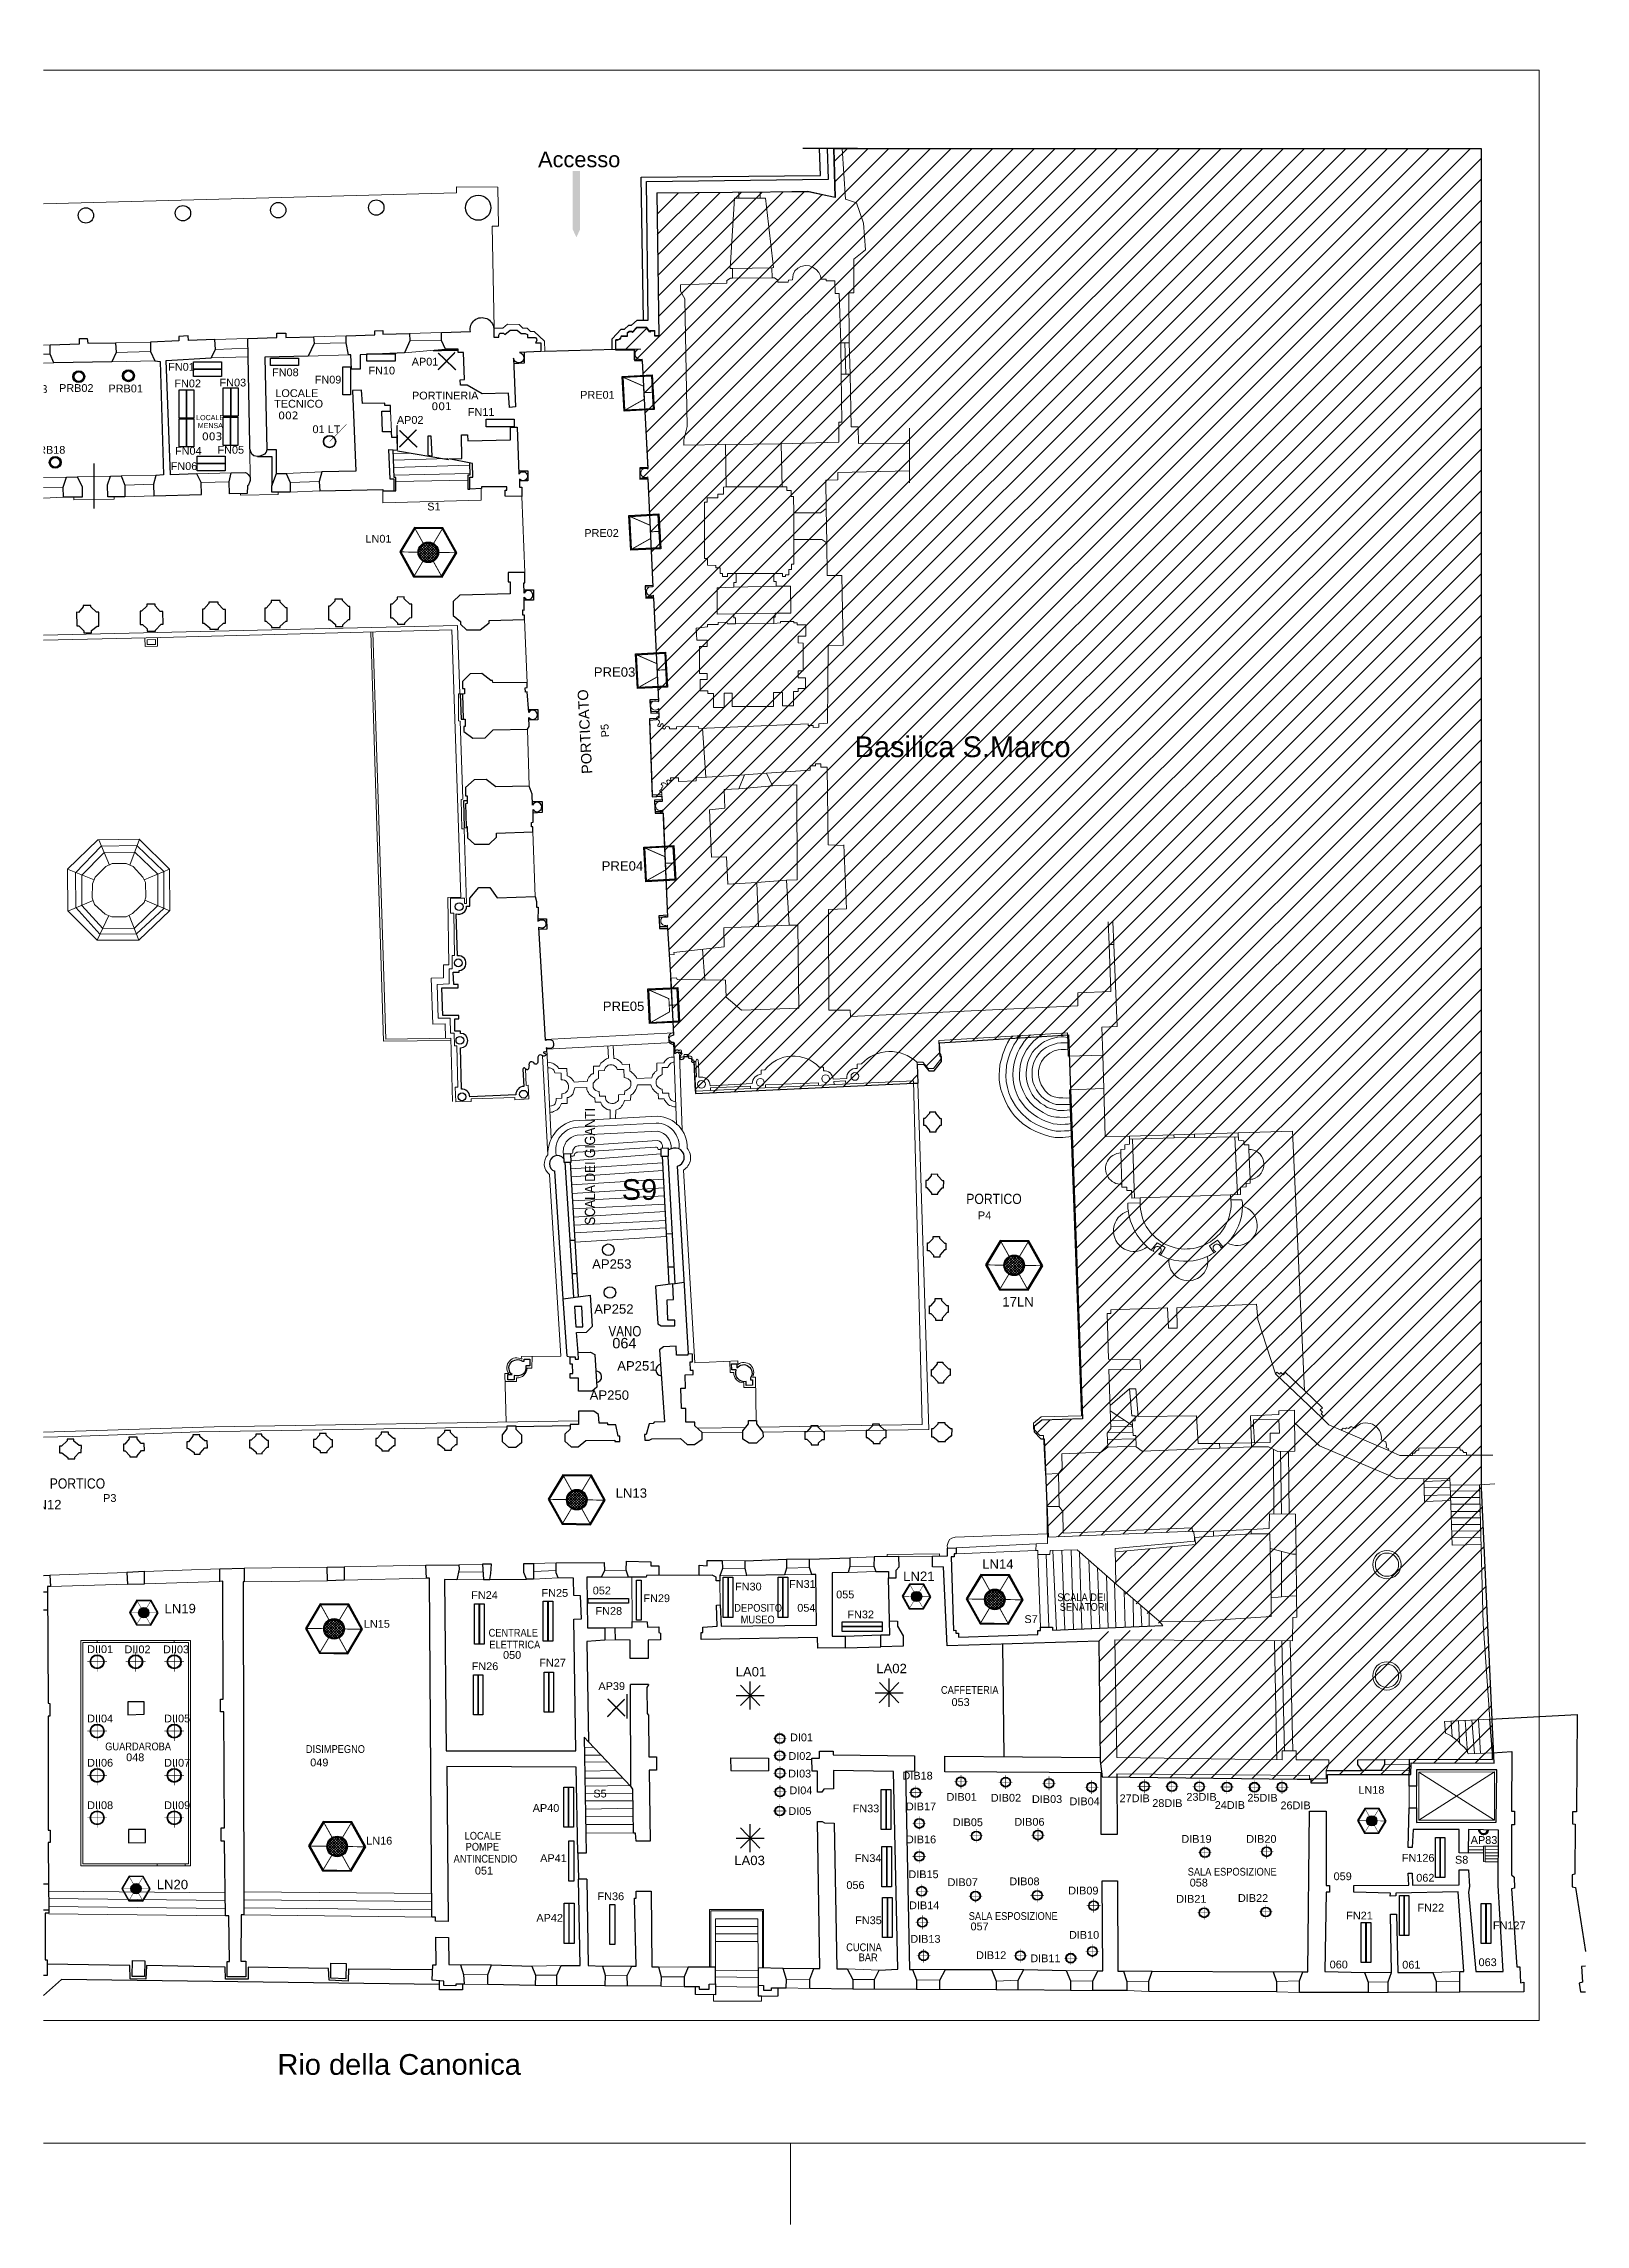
# Paper-space layout 'p_terra_dx' of a CAD drawing. Header units: millimetres. Extents: x 0 to 297, y 0 to 420.
# The model-space entities are those that its viewports show. They can reach past a viewport. Long polylines and large blocks are cut down to what shows.
import ezdxf
from ezdxf.enums import TextEntityAlignment as Align

# ---------------------------------------------------------------- set-up
doc = ezdxf.new("R2010")
doc.units = ezdxf.units.MM
for name, color, linetype, lineweight in [('_sottile', 253, 'Continuous', 5), ('LAMPADINE', 30, 'Continuous', 30), ('muri', 7, 'Continuous', 9), ('num.vani', 66, 'Continuous', 9)]:
    doc.layers.add(name, color=color, linetype=linetype, lineweight=lineweight)
doc.layers.add('xx_Nascosto', color=210, linetype='Continuous')
doc.layers.get('xx_Nascosto').freeze()
doc.styles.add('ducale_200', font='arial.ttf', dxfattribs={"height": 1})
doc.styles.get("Standard").update_dxf_attribs({"font": 'arial.ttf'})

psp = doc.layouts.new('p_terra_dx')

msp = doc.modelspace()

# ---------------------------------------------------------------- texts
at = {"layer": '_sottile', "insert": (4518.3, 2819.7), "char_height": 40, "width": 1389.355, "attachment_point": 1}
msp.add_mtext('{\\fArial|b0|i0|c0|p34;Basilica S.Marco}', dxfattribs=at)
at = {"layer": 'LAMPADINE', "color": 150, "char_height": 15, "width": 767, "attachment_point": 1, "style": 'ducale_200'}
for s, insert in [('FN01 ', (3196.2, 3539.3)), ('FN02 ', (3208.1, 3507.4)), ('FN03 ', (3295.1, 3509)), ('FN04 ', (3209.3, 3377.5)), ('FN05 ', (3291.1, 3379.5)), ('FN06 ', (3201, 3348)), ('FN25', (3915.3, 1176.6)), ('FN30', (4288.1, 1188.8)), ('FN31', (4392.2, 1193.8)), ('FN24', (3779.9, 1172.4)), ('FN28', (4019.3, 1141.9)), ('FN29', (4111.6, 1166.4)), ('FN32', (4504.5, 1135.1)), ('FN26', (3780.8, 1035.3)), ('FN27', (3911, 1042.1)), ('FN33', (4514.7, 761.3)), ('AP83', (5705.2, 700.4)), ('FN34', (4518.9, 665.5)), ('FN126', (5572.5, 666.1)), ('FN36', (4023.2, 592)), ('FN21', (5465.4, 554.8)), ('FN22', (5602.6, 570)), ('FN35', (4519.5, 545.8)), ('FN127', (5748, 535.9))]:
    msp.add_mtext(s, dxfattribs=dict(at, insert=insert))
at = {"layer": 'LAMPADINE', "color": 150, "width": 767, "attachment_point": 1, "line_spacing_factor": 0.75, "style": 'ducale_200'}
for s, insert, char_height in [('FN10', (3581.9, 3532.1), 15), ('AP01\\P ', (3665.3, 3549.3), 15), ('PRB03 ', (2897.1, 3496.5), 15), ('PRB02 ', (2985.9, 3498.5), 15), ('PRB01 ', (3081.1, 3497.6), 15), ('FN08', (3396.3, 3528.8), 15), ('FN09', (3478.5, 3514.7), 15), ('FN11', (3773.4, 3452.4), 15), ('PRE01', (3989.8, 3485.4), 15), ('01 LT  ', (3474.2, 3419.1), 15), ('AP02', (3636.7, 3437), 15), ('PRB18', (2931.7, 3379.4), 15), ('LN01 ', (3576.2, 3208.1), 15), ('PRE02', (3997.7, 3219.2), 15), ('PRE03', (4016.1, 2952.7), 18.07), ('PRE04', (4031.2, 2579.1), 18.07), ('PRE05', (4033.4, 2308.7), 18.07), ('AP253', (4012.8, 1811.9), 18.07), ('AP252', (4016.8, 1725.3), 18.07), ('17LN ', (4803, 1739.1), 18.07), ('AP251', (4061.1, 1615.7), 18.07), ('AP250', (4008.1, 1559.3), 18.07), ('LN12 ', (2930.3, 1348.3), 18.07), ('LN13 ', (4058.2, 1370.6), 18.07), ('LN14', (4764.2, 1233.6), 18.07), ('LN21', (4612, 1210.3), 18.07), ('LN19', (3189.1, 1148), 18.07), ('LN15', (3573.1, 1117), 15), ('DII01', (3040, 1068.2), 15), ('DII02 ', (3112.1, 1067.8), 15), ('DII03 ', (3186.3, 1067.8), 15), ('LA01', (4289.3, 1026.2), 18.07), ('LA02', (4560.1, 1032.5), 18.07), ('AP39 ', (4024.9, 997), 15), ('DII04', (3040, 934.6), 15), ('DII05', (3188.4, 934.6), 15), ('DI01', (4394, 898.2), 15), ('DII06', (3040, 849.3), 15), ('DII07', (3188.4, 849.3), 15), ('DI02', (4390.9, 862.3), 15), ('DI03', (4390.5, 828.4), 15), ('DIB18', (4610.6, 824.5), 15), ('DII08', (3040, 767.5), 15), ('DII09', (3188.4, 767.5), 15), ('AP40 ', (3898.3, 762.1), 15), ('DI05', (4390.9, 756.2), 15), ('DI04', (4392.8, 796.1), 15), ('DIB17', (4617.2, 765.1), 15), ('DIB01', (4695.5, 783.5), 15), ('DIB02', (4780.8, 781.8), 15), ('DIB03', (4860, 779.3), 15), ('DIB04', (4932.4, 774.9), 15), ('27DIB', (5028.8, 780.8), 15), ('28DIB', (5091.8, 771.6), 15), ('23DIB', (5157.6, 783.5), 15), ('24DIB', (5212.1, 767.8), 15), ('25DIB', (5275, 781.8), 15), ('26DIB', (5338.7, 767.2), 15), ('LN18', (5488.8, 797.1), 15), ('DIB05', (4707.4, 734.6), 15), ('DIB06', (4826, 735.4), 15), ('LN16', (3577.7, 699.1), 15), ('DIB16', (4617.2, 701.6), 15), ('DIB19', (5147.8, 702.5), 15), ('DIB20', (5272.8, 702.5), 15), ('AP41 \\P ', (3912.7, 665.5), 15), ('LA03', (4286.6, 662.6), 18.07), ('DIB15', (4622, 634.4), 15), ('LN20', (3174.2, 616.2), 18.07), ('DIB07', (4697.5, 619.1), 15), ('DIB08', (4816.4, 620.7), 15), ('DIB09', (4929.9, 603), 15), ('DIB22', (5256.8, 588.6), 15), ('AP42', (3905.4, 550.4), 15), ('DIB14', (4623.3, 574.6), 15), ('DIB21', (5137.9, 587), 15), ('DIB13', (4625.7, 509.9), 15), ('DIB10', (4931.3, 517.6), 15), ('DIB12', (4752.3, 478.5), 15), ('DIB11', (4856.8, 472.4), 15)]:
    msp.add_mtext(s, dxfattribs=dict(at, insert=insert, char_height=char_height))
at = {"layer": 'muri', "linetype": 'ByBlock', "lineweight": 30, "style": 'ducale_200'}
for s, p in [('LOCALE', (3443.9, 3473.6)), ('TECNICO', (3447.4, 3453.2)), ('PORTINERIA', (3729.8, 3469))]:
    msp.add_text(s, height=15, dxfattribs=at).set_placement(p, align=Align.CENTER)
at = {"layer": 'muri', "linetype": 'ByBlock', "lineweight": 30}
for s, height, width, p in [('LOCALE', 10, 0.85, (3276.9, 3429.1)), ('MENSA', 10, 0.85, (3277.4, 3413.7)), ('PORTICO', 19.74, 0.85, (4786.9, 1918.6)), ('VANO', 20, 0.8, (4076, 1663.4)), ('PORTICO', 19.74, 0.85, (3021.4, 1370.1)), ('DEPOSITO', 15, 0.85, (4332.6, 1132.8)), ('CENTRALE', 15, 0.85, (3860.9, 1084.8)), ('MUSEO', 15, 0.85, (4331.7, 1110.4)), ('ELETTRICA', 15, 0.85, (3863.9, 1062)), ('CAFFETERIA', 15, 0.85, (4740.2, 974.6)), ('GUARDAROBA', 15, 0.85, (3138.3, 865.7)), ('DISIMPEGNO', 15, 0.85, (3518.3, 860.7)), ('LOCALE', 15, 0.85, (3802.4, 693.6)), ('POMPE', 15, 0.85, (3801.4, 672.4)), ('ANTINCENDIO', 15, 0.85, (3807.3, 649.3)), ('SALA ESPOSIZIONE', 15, 0.85, (5245.7, 624.3)), ('SALA ESPOSIZIONE', 15, 0.85, (4823.9, 538.9)), ('BAR', 15, 0.85, (4544.5, 459.3))]:
    msp.add_text(s, height=height, dxfattribs=dict(at, width=width)).set_placement(p, align=Align.CENTER)
at = {"layer": 'muri', "linetype": 'ByBlock', "lineweight": 30, "style": 'ducale_200'}
msp.add_text('PORTICATO ', height=20, rotation=93, dxfattribs=at).set_placement((4013.1, 2748))
at = {"layer": 'muri', "linetype": 'ByBlock', "lineweight": 30, "width": 0.85}
msp.add_text('SCALA DEI GIGANTI', height=19.74, rotation=90, dxfattribs=at).set_placement((4018.5, 1990.9), align=Align.CENTER)
for s, p in [('SCALA DEI', (4909, 1153.2)), ('SENATORI', (4913.6, 1134.6)), ('CUCINA', (4502.3, 478.7))]:
    msp.add_text(s, height=15, dxfattribs=at).set_placement(p)
at = {"layer": 'muri', "width": 1389.355, "attachment_point": 1}
for s, insert, char_height in [('{\\fArial|b0|i0|c0|p34;Accesso}', (3908.7, 3946.6), 30), ('{\\fArial|b0|i0|c0|p34;Rio della Canonica}', (3406.6, 280.4), 40)]:
    msp.add_mtext(s, dxfattribs=dict(at, insert=insert, char_height=char_height))
at = {"layer": 'num.vani', "linetype": 'Continuous', "attachment_point": 1}
for s, insert, char_height, width in [('{\\fVerdana|b0|i0|c0|p34;001}', (3703.3, 3463.4), 15, 1389.35), ('{\\fVerdana|b0|i0|c0|p34;003}', (3261.2, 3405.4), 15, 1389.35), ('{\\fVerdana|b0|i0|c0|p34;002}', (3408.1, 3445.7), 15, 1389.35), ('{\\fArial|b0|i0|c0|p34;S1}', (3695.2, 3270.1), 15, 1389.36), ('{\\fArial|b0|i0|c0|p34;S9}', (4069.8, 1966.5), 40, 1389.36), ('{\\fArial|b0|i0|c0|p34;P4}', (4755.9, 1904.2), 15, 1389.35), ('064', (4051.7, 1660.4), 20, 1389.35), ('{\\fArial|b0|i0|c0|p34;P3}', (3070.9, 1359.5), 15, 1389.35), ('{\\fArial|b0|i0|c0|p34;052}', (4014, 1181.2), 15, 1389.35), ('{\\fArial|b0|i0|c0|p34;054}', (4408, 1147.9), 15, 1389.35), ('{\\fArial|b0|i0|c0|p34;055}', (4482.9, 1173.6), 15, 1389.35), ('{\\fArial|b0|i0|c0|p34;S7}', (4845.5, 1126.1), 15, 1389.36), ('{\\fArial|b0|i0|c0|p34;050}', (3841.2, 1057.1), 15, 1389.35), ('{\\fArial|b0|i0|c0|p34;053}', (4705.1, 966.2), 15, 1389.35), ('{\\fArial|b0|i0|c0|p34;048}', (3115.2, 859.8), 15, 1389.35), ('{\\fArial|b0|i0|c0|p34;049}', (3469.8, 849.9), 15, 1389.35), ('{\\fArial|b0|i0|c0|p34;S5}', (4015.2, 789.9), 15, 1389.36), ('{\\fArial|b0|i0|c0|p34;051}', (3787, 641.4), 15, 1389.35), ('{\\fArial|b0|i0|c0|p34;059}', (5441.1, 630.5), 15, 15), ('{\\fArial|b0|i0|c0|p34;S8}', (5674.9, 662.4), 15, 1389.36), ('{\\fArial|b0|i0|c0|p34;056}', (4502.6, 613.6), 15, 15), ('058', (5163.9, 618.3), 15, 15), ('{\\fArial|b0|i0|c0|p34;062}', (5600.3, 627.7), 15, 15), ('057', (4741.7, 533.9), 15, 15), ('{\\fArial|b0|i0|c0|p34;063}', (5720.3, 464.9), 15, 15), ('{\\fArial|b0|i0|c0|p34;060}', (5433.5, 460.5), 15, 15), ('{\\fArial|b0|i0|c0|p34;061}', (5573.3, 460.1), 15, 15)]:
    msp.add_mtext(s, dxfattribs=dict(at, insert=insert, char_height=char_height, width=width))
at = {"layer": 'num.vani', "linetype": 'Continuous', "insert": (4030.8, 2817.5), "char_height": 15, "width": 1389.35, "attachment_point": 1, "rotation": 93.8171}
msp.add_mtext('{\\fArial|b0|i0|c0|p34;P5}', dxfattribs=at)

# ---------------------------------------------------------------- blocks, each defined once
blk = doc.blocks.new('LAMPADA_TAVOLO')
at = {"linetype": 'Continuous'}
blk.add_hatch(color=256, dxfattribs=at).paths.add_polyline_path([(114, 237, 0.20166), (-90, 248), (-84, 233, -0.20166), (107, 223, -1), (-107, -223, -0.664364), (-84, 233), (-90, 248, 0.664364), (-114, -237, 1)])
at = {"const_width": 20, "flags": 128}
blk.add_lwpolyline([(-349, 965), (0, 0)], dxfattribs=at)
for radius in [263, 247]:
    blk.add_circle((0, 0), radius)
blk = doc.blocks.new('re')
at = {"const_width": 0.3}
for points in [[(51.55, 419.05), (51.66, 413.81)], [(55.72, 418.12), (52.08, 414.34)], [(52.09, 417.95), (55.87, 414.31)]]:
    blk.add_lwpolyline(points, dxfattribs=at)
blk = doc.blocks.new('rea')
h = blk.add_hatch(color=256)
h.paths.add_polyline_path([(867, 1810), (867, 1109), (266, 1109), (266, 1810)], flags=16)
h.paths.add_polyline_path([(887, 1830), (887, 1089), (246, 1089), (246, 1830)])
for points in [[(887, 1830), (887, 1089), (246, 1089), (246, 1830)], [(867, 1810), (867, 1109), (266, 1109), (266, 1810)]]:
    blk.add_lwpolyline(points, close=True)
at = {"const_width": 20}
for points in [[(266, 1810), (685, 1600), (685, 1318), (266, 1109)], [(867, 1459), (685, 1459)]]:
    blk.add_lwpolyline(points, dxfattribs=at)
blk = doc.blocks.new('5ea4y')
h = blk.add_hatch(color=256)
edge = h.paths.add_edge_path(flags=16)
edge.add_arc((973, 697), 102, 0, 360)
edge = h.paths.add_edge_path()
edge.add_arc((973, 697), 112, 0, 360)
at = {"const_width": 10}
for points in [[(1130, 697), (815, 697)], [(973, 855), (973, 540)]]:
    blk.add_lwpolyline(points, dxfattribs=at)
for radius in [112, 102]:
    blk.add_circle((973, 697), radius)
at = {"color": 160, "insert": (996, 726), "char_height": 2, "width": 10.79, "attachment_point": 1, "style": 'ducale_200'}
blk.add_mtext('{\\H0.75x; }', dxfattribs=at)
blk = doc.blocks.new('FB')
h = blk.add_hatch(color=256)
edge = h.paths.add_edge_path(flags=16)
edge.add_arc((323.34, 430.98), 1.01, 0, 360)
edge = h.paths.add_edge_path()
edge.add_arc((323.34, 430.98), 1.27, 0, 360)
for radius in [1.27, 1.01]:
    blk.add_circle((323.34, 430.98), radius)

# ---------------------------------------------------------------- hatches: boundary and pattern name
at = {"layer": '_sottile'}
h = msp.add_hatch(dxfattribs=at)
h.set_pattern_fill('ANSI31', color=256, scale=226.3386, style=0)
h.set_pattern_definition([(45, (-7271.355, -20146.575), (-20.005695, 20.005695), [])])
h.paths.add_polyline_path([(4478.3, 3952.2), (4481.1, 3857.9), (4429, 3869.4), (4137.3, 3866.3), (4141.1, 3591.1), (4133.9, 3591.1), (4133.5, 3600.7), (4125.4, 3600.7), (4123.9, 3598.4), (4117.4, 3606.8), (4098.7, 3606.8), (4090.6, 3598), (4088.7, 3599.1), (4084.1, 3599.1), (4080.3, 3596.1), (4080.3, 3590.3), (4068.4, 3589.9), (4067.7, 3587.2), (4065.9, 3584.9), (4063.6, 3583.6), (4060.7, 3582.9), (4058.1, 3583.5), (4058.1, 3564.7), (4094.4, 3564.7), (4094.3, 3543.8), (4109.1, 3543.5), (4119.9, 3335.9), (4104.7, 3335.3), (4104.9, 3315.4), (4119.8, 3315.8), (4129.8, 3108.1), (4115, 3107.4), (4116.3, 3086.3), (4131.3, 3086.4), (4140.4, 2887.7), (4124, 2887.1), (4125.6, 2864.4), (4141.4, 2865.4), (4141.4, 2855.5), (4139.1, 2854.5), (4136.9, 2852.2), (4136.8, 2851.4), (4123.6, 2850.6), (4128.3, 2703.5), (4147.3, 2704.5), (4147.8, 2694), (4133.1, 2693.6), (4134.3, 2671.8), (4149.5, 2671.8), (4158.1, 2471.2), (4141.7, 2470.4), (4142.7, 2449.7), (4158.2, 2449.7), (4164.1, 2349.7), (4169.5, 2244.1), (4162.3, 2241.6), (4160.5, 2237.4), (4160.5, 2232.6), (4162.4, 2228.7), (4167.4, 2226.3), (4169.7, 2226), (4171.2, 2225.2), (4171.6, 2223.6), (4170.6, 2222), (4170.1, 2219.9), (4171, 2217.8), (4172.4, 2216.6), (4172.8, 2215.7), (4172.9, 2214.8), (4171.3, 2210.8), (4171.7, 2209.5), (4173.2, 2209.2), (4174.3, 2209.8), (4176, 2211.2), (4178.3, 2211.1), (4178.7, 2209.9), (4180, 2209.4), (4181.6, 2211), (4182.8, 2211.2), (4185.4, 2209), (4184.5, 2205.7), (4181.7, 2203.7), (4181.1, 2201.4), (4182.6, 2197.7), (4185, 2197), (4189.1, 2198.2), (4190.1, 2200.2), (4189.9, 2202.5), (4198.4, 2202.5), (4197.9, 2200.6), (4199.3, 2199.3), (4201.3, 2199.5), (4203.2, 2198.8), (4203.4, 2198.7), (4204.6, 2197.3), (4205.1, 2196.5), (4205.4, 2195.1), (4204.4, 2194.2), (4204.5, 2192.9), (4205.5, 2192), (4206.8, 2192.2), (4208.6, 2191.3), (4208.9, 2189.3), (4209.2, 2188.8), (4211.8, 2131.5), (4632.8, 2151.4), (4640.7, 2151.7), (4639.5, 2187.4), (4651, 2187.8), (4661.4, 2175.1), (4671.7, 2175.1), (4685.9, 2193.1), (4685.9, 2203.1), (4683.2, 2203.1), (4682, 2229.1), (4930.5, 2244.4), (4957.3, 1504.5), (4879.2, 1502.2), (4864.6, 1490), (4864.6, 1479.2), (4876.9, 1466.2), (4883.8, 1466.2), (4891.2, 1276.3), (5170.9, 1287.8), (5175.4, 1262.6), (5022.3, 1248), (5020.8, 1182.6), (5107.3, 1107.9), (5114.2, 1099.5), (4988.3, 1094.1), (4991.7, 844.6), (4995.5, 814.7), (5371.2, 810.3), (5397.5, 810.1), (5397.5, 803.2), (5429.6, 803.2), (5429.6, 819.3), (5590.1, 819.1), (5590.4, 841.5), (5750.4, 840.7), (5725.9, 1371.3), (5725.9, 3952.2)])
at = {"layer": 'LAMPADINE'}
h = msp.add_hatch(color=256, dxfattribs=at)
h.paths.add_polyline_path([(3722.9, 3128.2), (3750.1, 3173.6), (3724.3, 3219.8), (3671.4, 3220.6), (3644.3, 3175.2), (3670, 3129)], flags=16)
h.paths.add_polyline_path([(3723.9, 3126.4), (3752.2, 3173.6), (3725.4, 3221.6), (3670.4, 3222.4), (3642.2, 3175.2), (3669, 3127.2)])
at = {"layer": 'LAMPADINE', "linetype": 'Continuous'}
h = msp.add_hatch(color=256, dxfattribs=at)
h.paths.add_polyline_path([(3717, 3174.4, 1), (3677.4, 3174.4, 1)])
h.paths.add_polyline_path([(3679.3, 3174.4, -1), (3715.1, 3174.4, -1)], flags=16)
h = msp.add_hatch(dxfattribs=at)
h.set_pattern_fill('ANSI37', color=256, scale=29.043565, style=0)
h.set_pattern_definition([(45, (1044.443, 765.3994), (-2.5671127, 2.5671127), []), (135, (1044.443, 765.3994), (-2.5671127, -2.5671127), [])])
edge = h.paths.add_edge_path()
edge.add_arc((3697.2, 3174.4), 17.9, 0, 360)
at = {"layer": 'LAMPADINE'}
h = msp.add_hatch(color=256, dxfattribs=at)
h.paths.add_polyline_path([(4851.5, 1754.2), (4878.7, 1799.6), (4852.9, 1845.8), (4800, 1846.6), (4772.9, 1801.2), (4798.6, 1755)], flags=16)
h.paths.add_polyline_path([(4852.5, 1752.4), (4880.7, 1799.6), (4854, 1847.6), (4799, 1848.4), (4770.8, 1801.2), (4797.5, 1753.2)])
at = {"layer": 'LAMPADINE', "linetype": 'Continuous'}
h = msp.add_hatch(color=256, dxfattribs=at)
h.paths.add_polyline_path([(4845.5, 1800.4, 1), (4806, 1800.4, 1)])
h.paths.add_polyline_path([(4807.8, 1800.4, -1), (4843.7, 1800.4, -1)], flags=16)
h = msp.add_hatch(dxfattribs=at)
h.set_pattern_fill('ANSI37', color=256, scale=29.043565, style=0)
h.set_pattern_definition([(45, (2173.015, -608.6026), (-2.5671127, 2.5671127), []), (135, (2173.015, -608.6026), (-2.5671127, -2.5671127), [])])
edge = h.paths.add_edge_path()
edge.add_arc((4825.8, 1800.4), 17.9, 0, 360)
at = {"layer": 'LAMPADINE'}
h = msp.add_hatch(color=256, dxfattribs=at)
h.paths.add_polyline_path([(4008.9, 1302.5), (4036.1, 1347.9), (4010.3, 1394.1), (3957.4, 1394.9), (3930.3, 1349.5), (3956, 1303.3)], flags=16)
h.paths.add_polyline_path([(4009.9, 1300.6), (4038.1, 1347.8), (4011.4, 1395.9), (3956.4, 1396.7), (3928.2, 1349.5), (3954.9, 1301.5)])
at = {"layer": 'LAMPADINE', "linetype": 'Continuous'}
h = msp.add_hatch(color=256, dxfattribs=at)
h.paths.add_polyline_path([(4003, 1348.7, 1), (3963.4, 1348.7, 1)])
h.paths.add_polyline_path([(3965.2, 1348.7, -1), (4001.1, 1348.7, -1)], flags=16)
h = msp.add_hatch(dxfattribs=at)
h.set_pattern_fill('ANSI37', color=256, scale=29.043565, style=0)
h.set_pattern_definition([(45, (1330.422, -1060.312), (-2.5671127, 2.5671127), []), (135, (1330.422, -1060.312), (-2.5671127, -2.5671127), [])])
edge = h.paths.add_edge_path()
edge.add_arc((3983.2, 1348.7), 17.9, 0, 360)
at = {"layer": 'LAMPADINE'}
h = msp.add_hatch(color=256, dxfattribs=at)
h.paths.add_polyline_path([(4650.6, 1139.1), (4664.2, 1161.8), (4651.3, 1184.9), (4624.8, 1185.3), (4611.3, 1162.6), (4624.1, 1139.5)], flags=16)
h.paths.add_polyline_path([(4651.1, 1138.2), (4665.2, 1161.8), (4651.8, 1185.8), (4624.3, 1186.2), (4610.2, 1162.6), (4623.6, 1138.6)])
h = msp.add_hatch(color=256, dxfattribs=at)
h.paths.add_polyline_path([(4814.1, 1110.4), (4841.3, 1155.8), (4815.5, 1202), (4762.6, 1202.8), (4735.5, 1157.4), (4761.2, 1111.2)], flags=16)
h.paths.add_polyline_path([(4815.1, 1108.6), (4843.3, 1155.8), (4816.6, 1203.8), (4761.6, 1204.7), (4733.4, 1157.5), (4760.1, 1109.4)])
h = msp.add_hatch(color=256, dxfattribs=at)
h.paths.add_polyline_path([(3162, 1107.9), (3175.6, 1130.6), (3162.7, 1153.7), (3136.3, 1154.1), (3122.7, 1131.4), (3135.6, 1108.3)], flags=16)
h.paths.add_polyline_path([(3162.5, 1107), (3176.6, 1130.6), (3163.2, 1154.6), (3135.7, 1155), (3121.6, 1131.4), (3135, 1107.4)])
at = {"layer": 'LAMPADINE', "linetype": 'Continuous'}
h = msp.add_hatch(color=256, dxfattribs=at)
h.paths.add_polyline_path([(3139.2, 1131, 1), (3159, 1131, 1)])
h.paths.add_polyline_path([(3158.1, 1131, -1), (3140.2, 1131, -1)], flags=16)
h = msp.add_hatch(dxfattribs=at)
h.set_pattern_fill('ANSI37', color=256, scale=14.521782, style=0)
h.set_pattern_definition([(45, (1822.76, -73.5002), (-1.2835563, 1.2835563), []), (135, (1822.76, -73.5002), (-1.2835563, -1.2835563), [])])
edge = h.paths.add_edge_path()
edge.add_arc((3149.1, 1131), 8.97, 0, 360)
at = {"layer": 'LAMPADINE'}
h = msp.add_hatch(color=256, dxfattribs=at)
h.paths.add_polyline_path([(3541.4, 1053.7), (3568.6, 1099.1), (3542.8, 1145.3), (3489.9, 1146.1), (3462.8, 1100.7), (3488.5, 1054.5)], flags=16)
h.paths.add_polyline_path([(3542.4, 1051.8), (3570.6, 1099), (3543.9, 1147.1), (3488.9, 1147.9), (3460.7, 1100.7), (3487.4, 1052.7)])
at = {"layer": 'LAMPADINE', "linetype": 'Continuous'}
h = msp.add_hatch(color=256, dxfattribs=at)
h.paths.add_polyline_path([(4627.8, 1162.2, 1), (4647.6, 1162.2, 1)])
h.paths.add_polyline_path([(4646.7, 1162.2, -1), (4628.8, 1162.2, -1)], flags=16)
h = msp.add_hatch(dxfattribs=at)
h.set_pattern_fill('ANSI37', color=256, scale=14.521782, style=0)
h.set_pattern_definition([(45, (3311.3536, -42.3236), (-1.2835563, 1.2835563), []), (135, (3311.3536, -42.3236), (-1.2835563, -1.2835563), [])])
edge = h.paths.add_edge_path()
edge.add_arc((4637.7, 1162.2), 8.97, 0, 360)
h = msp.add_hatch(color=256, dxfattribs=at)
h.paths.add_polyline_path([(4808.1, 1156.6, 1), (4768.6, 1156.6, 1)])
h.paths.add_polyline_path([(4770.4, 1156.6, -1), (4806.3, 1156.6, -1)], flags=16)
h = msp.add_hatch(dxfattribs=at)
h.set_pattern_fill('ANSI37', color=256, scale=29.043565, style=0)
h.set_pattern_definition([(45, (2135.618, -1252.376), (-2.5671127, 2.5671127), []), (135, (2135.618, -1252.376), (-2.5671127, -2.5671127), [])])
edge = h.paths.add_edge_path()
edge.add_arc((4788.4, 1156.6), 17.9, 0, 360)
h = msp.add_hatch(color=256, dxfattribs=at)
h.paths.add_polyline_path([(3535.4, 1099.9, 1), (3495.9, 1099.9, 1)])
h.paths.add_polyline_path([(3497.7, 1099.9, -1), (3533.6, 1099.9, -1)], flags=16)
h = msp.add_hatch(dxfattribs=at)
h.set_pattern_fill('ANSI37', color=256, scale=29.043565, style=0)
h.set_pattern_definition([(45, (862.9128, -1309.1177), (-2.5671127, 2.5671127), []), (135, (862.9128, -1309.1177), (-2.5671127, -2.5671127), [])])
edge = h.paths.add_edge_path()
edge.add_arc((3515.7, 1099.9), 17.9, 0, 360)
at = {"layer": 'LAMPADINE'}
h = msp.add_hatch(color=256, dxfattribs=at)
h.paths.add_polyline_path([(3547.4, 634.4), (3574.6, 679.8), (3548.8, 726), (3495.9, 726.8), (3468.8, 681.4), (3494.5, 635.2)], flags=16)
h.paths.add_polyline_path([(3548.4, 632.6), (3576.7, 679.8), (3549.9, 727.8), (3494.9, 728.6), (3466.7, 681.4), (3493.4, 633.4)])
h = msp.add_hatch(color=256, dxfattribs=at)
h.paths.add_polyline_path([(5527.5, 706.8), (5541.1, 729.5), (5528.2, 752.6), (5501.8, 753), (5488.2, 730.3), (5501.1, 707.2)], flags=16)
h.paths.add_polyline_path([(5528, 705.9), (5542.1, 729.5), (5528.8, 753.5), (5501.3, 753.9), (5487.2, 730.3), (5500.5, 706.3)])
at = {"layer": 'LAMPADINE', "linetype": 'Continuous'}
h = msp.add_hatch(color=256, dxfattribs=at)
h.paths.add_polyline_path([(5504.8, 729.9, 1), (5524.5, 729.9, 1)])
h.paths.add_polyline_path([(5523.6, 729.9, -1), (5505.7, 729.9, -1)], flags=16)
h = msp.add_hatch(dxfattribs=at)
h.set_pattern_fill('ANSI37', color=256, scale=14.521782, style=0)
h.set_pattern_definition([(45, (4188.2753, -474.5749), (-1.2835563, 1.2835563), []), (135, (4188.2753, -474.5749), (-1.2835563, -1.2835563), [])])
edge = h.paths.add_edge_path()
edge.add_arc((5514.6, 729.9), 8.97, 0, 360)
h = msp.add_hatch(color=256, dxfattribs=at)
h.paths.add_polyline_path([(3541.5, 680.6, 1), (3501.9, 680.6, 1)])
h.paths.add_polyline_path([(3503.7, 680.6, -1), (3539.6, 680.6, -1)], flags=16)
h = msp.add_hatch(dxfattribs=at)
h.set_pattern_fill('ANSI37', color=256, scale=29.043565, style=0)
h.set_pattern_definition([(45, (868.9274, -1728.3976), (-2.5671127, 2.5671127), []), (135, (868.9274, -1728.3976), (-2.5671127, -2.5671127), [])])
edge = h.paths.add_edge_path()
edge.add_arc((3521.7, 680.6), 17.9, 0, 360)
at = {"layer": 'LAMPADINE'}
h = msp.add_hatch(color=256, dxfattribs=at)
h.paths.add_polyline_path([(3147.1, 576.1), (3160.7, 598.8), (3147.8, 621.9), (3121.3, 622.3), (3107.8, 599.6), (3120.6, 576.5)], flags=16)
h.paths.add_polyline_path([(3147.6, 575.2), (3161.7, 598.8), (3148.3, 622.8), (3120.8, 623.2), (3106.7, 599.6), (3120.1, 575.6)])
at = {"layer": 'LAMPADINE', "linetype": 'Continuous'}
h = msp.add_hatch(color=256, dxfattribs=at)
h.paths.add_polyline_path([(3124.3, 599.2, 1), (3144.1, 599.2, 1)])
h.paths.add_polyline_path([(3143.2, 599.2, -1), (3125.2, 599.2, -1)], flags=16)
h = msp.add_hatch(dxfattribs=at)
h.set_pattern_fill('ANSI37', color=256, scale=14.521782, style=0)
h.set_pattern_definition([(45, (1807.8448, -605.3308), (-1.2835563, 1.2835563), []), (135, (1807.8448, -605.3308), (-1.2835563, -1.2835563), [])])
edge = h.paths.add_edge_path()
edge.add_arc((3134.2, 599.2), 8.97, 0, 360)

# ---------------------------------------------------------------- linework, layer by layer
at = {"layer": '_sottile'}
for p, q in [((3259.6, 3308.7), (3313.5, 3310.5)), ((4911.1, 1398.9), (4912.7, 1335.5)), ((4891.2, 1276.3), (5170.9, 1287.8)), ((5175.4, 1262.6), (5022.3, 1248)), ((5170.9, 1287.8), (5175.4, 1262.6)), ((4689.6, 1219.3), (4668.2, 1219.3)), ((5320.6, 1159.8), (5361.1, 1163.6)), ((5320.6, 1123.9), (5320.6, 1159.8)), ((5361.1, 1163.6), (5369.5, 1162.8)), ((5369.5, 1162.8), (5370.3, 1122.3)), ((5112.1, 1106.3), (5105.2, 1114.7)), ((5105.2, 1114.7), (5173.9, 1113.9)), ((5173.9, 1113.9), (5320.6, 1123.9)), ((5362.6, 1121.6), (5361.9, 1076.5)), ((5370.3, 1122.3), (5362.6, 1121.6)), ((3059.3, 1077.3), (3207.7, 1077.3)), ((3059.3, 1077.3), (3059.3, 1073.3)), ((3059.3, 1073.3), (3207.7, 1073.3)), ((3207.7, 1077.3), (3207.7, 1073.3)), ((5361.9, 1076.5), (5019.6, 1078.8)), ((5019.6, 1078.8), (5023.4, 851.9)), ((5654.4, 921.4), (5742.3, 926.1)), ((5656.7, 898.5), (5654.4, 921.4)), ((5662.1, 896.2), (5656.7, 898.5)), ((5668.2, 893.2), (5662.1, 896.2)), ((5675.8, 887), (5668.2, 893.2)), ((5681.2, 883.2), (5675.8, 887)), ((5685.8, 877.9), (5681.2, 883.2)), ((5023.4, 851.9), (5342, 847.3)), ((5342, 847.3), (5342, 864.9)), ((5342, 864.9), (5368.7, 864.9)), ((5342, 847.3), (5342, 847.3)), ((5368.7, 864.9), (5368.7, 847.3)), ((5368.7, 847.3), (5432.1, 847.3)), ((5432.1, 847.3), (5432.1, 838.9)), ((5692.6, 871.8), (5685.8, 877.9)), ((5696.5, 867.2), (5692.6, 871.8)), ((5700.3, 858.8), (5696.5, 867.2)), ((5746.9, 861.1), (5700.3, 858.8)), ((5394.7, 817.5), (5023.4, 820.6)), ((5394.7, 810.7), (5394.7, 817.5)), ((5394.7, 817.5), (5394.7, 817.5)), ((5426.8, 810.7), (5394.7, 810.7)), ((5432.1, 838.9), (5426.8, 826.7)), ((5426.8, 826.7), (5426.8, 810.7)), ((3175.2, 647), (3228.8, 647)), ((3175.2, 647), (3175.2, 643)), ((3175.2, 643), (3228.8, 643)), ((3228.8, 647), (3228.8, 643)), ((4239.2, 447.8), (4239.2, 558.7)), ((4239.2, 558.7), (4343.2, 558.7)), ((4241.4, 447.8), (4241.4, 556.6)), ((4241.4, 556.6), (4341.1, 556.6)), ((4341.1, 556.6), (4341.1, 446.1)), ((4343.2, 558.7), (4343.2, 446.1)), ((4250.4, 447.8), (4250.4, 541)), ((4250.4, 526.5), (4332.2, 526.5)), ((4250.4, 512), (4332.3, 512)), ((4250.4, 497.5), (4332.4, 497.5))]:
    msp.add_line(p, q, dxfattribs=at)
for points in [[(4494.5, 3952.8), (4500.9, 3854.9), (4522.3, 3848), (4535.3, 3809), (4539.1, 3757.1), (4517, 3739.5), (4517, 3674.6), (4507, 3674.6), (4507.8, 3578.3), (4491.8, 3578.3), (4488.7, 3673), (4481.1, 3673), (4480.3, 3697.5), (4463.5, 3697.5), (4463.5, 3700.5), (4454.3, 3700.5), (4452.8, 3707.4), (4449.7, 3713.5), (4444.4, 3719.6), (4437.5, 3724.2), (4431.4, 3726.5), (4423.8, 3727.3), (4414.6, 3725), (4409.3, 3721.9), (4403.1, 3716.6), (4400.1, 3709.7), (4398.6, 3699.8), (4390.9, 3699), (4390.2, 3695.2), (4370.3, 3695.2), (4370.3, 3699), (4364.2, 3703.6), (4359.6, 3703.6), (4358.8, 3722.7), (4361.9, 3723.5), (4346.6, 3857.1), (4336.7, 3857.1), (4336.7, 3868.6), (4428.4, 3870.1), (4480.3, 3858.7), (4477.6, 3952.8)], [(1551.3, 3808.3), (3751.5, 3867.1), (3751.5, 3878.5), (3831, 3877.8), (3832.5, 3802.9), (3820.3, 3802.9), (3824.1, 3606.1), (3840.9, 3606.1), (3849.6, 3614), (3872.2, 3613.7), (3879.1, 3606.3), (3887.8, 3606.1), (3893.9, 3599.7), (3901.3, 3599.7), (3920.9, 3581.4), (3921.6, 3561.8), (3914.2, 3561.5)], [(4295.4, 3868.6), (4336.7, 3868.6)], [(4295.4, 3857.1), (4336.7, 3857.1)], [(4283.2, 3721.2), (4358.8, 3722.7)], [(4283.2, 3702.8), (4359.6, 3703.6)], [(2905.9, 3573), (2968.9, 3574.1)], [(3094.9, 3577.9), (3161.8, 3579.1)], [(3286.3, 3584.4), (3349.7, 3586.7)], [(3475.8, 3589.8), (3539.2, 3591.3)], [(3477.3, 3576.8), (3539.2, 3578.3)], [(3661, 3596.3), (3722.5, 3598.2)], [(3722.5, 3582.9), (3661.8, 3581.8)], [(4491.8, 3578.3), (4492.5, 3518)], [(4499.8, 3578.3), (4501.3, 3518)], [(4507.8, 3578.3), (4510.1, 3518)], [(2903.6, 3537.1), (2975.8, 3539.4)], [(2907.4, 3555.4), (2968.9, 3556.5)], [(3087.7, 3541.6), (3170.2, 3543.2)], [(3095.7, 3559.6), (3161.8, 3561.5)], [(3278.7, 3549.3), (3350.4, 3551.3)], [(3287.1, 3565.3), (3350.1, 3567.8)], [(3465.8, 3552.3), (3543.4, 3555)], [(3651.5, 3558.8), (3730.1, 3566.1)], [(4624.4, 3331.5), (4486.4, 3328.5), (4486.4, 3314), (4462.7, 3313.2), (4463.5, 3259), (4452.8, 3250.6), (4401.6, 3250.6), (4400.9, 3281.9), (4396.3, 3281.9), (4396.3, 3293.4), (4387.9, 3293.4), (4387.9, 3300.3), (4378.7, 3300.3), (4377.2, 3383.5), (4487.9, 3386.6), (4487.9, 3425.5), (4494.1, 3425.5), (4492.5, 3518), (4510.1, 3518), (4511.6, 3416.4), (4525.4, 3416.4), (4526.1, 3384.3), (4624.4, 3385)], [(3624.7, 3446.5), (3626.2, 3406.8)], [(4624.4, 3308.5), (4624.4, 3413.6)], [(3354, 3314.8), (3353.5, 3373.6)], [(3662.3, 3365.7), (3630.4, 3364.8)], [(4269.5, 3382), (4377.2, 3383.5)], [(3020.8, 3320.1), (3085, 3321.3)], [(3105.6, 3321.6), (3172.5, 3322.4)], [(3251.2, 3325.5), (3317.4, 3327.4)], [(3423.3, 3326.2), (3492.2, 3329.3)], [(3734.7, 3354.9), (3630.1, 3352.2)], [(3776.7, 3342.3), (3630.4, 3338.1)], [(3777.1, 3326.6), (3631.2, 3323.2)], [(2932.2, 3317.8), (3000.2, 3319.3)], [(2993.7, 3299.9), (2939.1, 3299.5)], [(2939.5, 3277.7), (2994.5, 3280.4)], [(3092.3, 3281.5), (3092.3, 3276.6), (3014.7, 3275.6), (3014.7, 3280.6)], [(3112.5, 3303.7), (3167.9, 3305.6)], [(3112.9, 3281.5), (3168.7, 3283.4)], [(3407.8, 3290.3), (3407.8, 3285.7), (3335.2, 3284.5), (3335.2, 3287)], [(3487.2, 3310.6), (3430.9, 3308.9)], [(3430.9, 3290.6), (3488, 3292.6)], [(3799.3, 3297.2), (3799.3, 3275), (3609.4, 3269.7), (3609.4, 3292.6)], [(3773.3, 3313.6), (3635, 3310.6)], [(3877.6, 3282.2), (3882.9, 3135.2)], [(4271, 3300.3), (4378.7, 3300.3)], [(4401.6, 3250.6), (4401.6, 3199.4)], [(4463.5, 3259), (4465, 3192.5)], [(4290.1, 3133.7), (4362.7, 3133.7)], [(4367.2, 3109.3), (4285.5, 3107)], [(3849.3, 1489), (3255.7, 1479.8), (3011.3, 1470.7), (1666, 1428.7)], [(1601.7, 2983.7), (3753.4, 3033.4), (3758, 2901.9), (3755.3, 2901.9), (3755.7, 2849.5), (3758.8, 2848.8), (3763.7, 2698.7), (3760.3, 2697.9), (3761.8, 2641.8), (3766, 2641.4), (3770.6, 2497.8), (3766.7, 2497.8), (3766.7, 2508.1), (3739.8, 2507.7), (3740.1, 2478.8), (3746.4, 2478.8), (3748, 2397.6), (3743.4, 2397.3), (3743.4, 2371.6), (3737.3, 2371.6), (3737.3, 2342.6), (3714.1, 2341.5), (3716.4, 2276.6), (3739.6, 2276.6), (3740.3, 2247.6), (3747.2, 2247.6), (3747.7, 2223.1), (3752.3, 2223.1), (3754.1, 2143.7), (3749.2, 2143.7), (3750, 2115.4), (3779.8, 2116.4), (3779.8, 2121), (3863.6, 2123.8), (3863.8, 2119.6), (3890.7, 2121), (3889.4, 2147.3), (3885.8, 2147.1), (3884.4, 2179.2)], [(3882.5, 3044.7), (3887.5, 2922.9)], [(4285.5, 3055.8), (4365.7, 3057.3)], [(4289.3, 3036.7), (4362.7, 3037.5)], [(1610.7, 2975.6), (2360.1, 2991.6), (3182, 3010), (3742.4, 3024.9), (3759.7, 2509.9), (3734.7, 2509.3), (3737, 2379.5), (3726.8, 2379.5), (3726.8, 2354.3), (3702.6, 2354), (3706.2, 2265.4), (3729.9, 2265.7), (3730.1, 2238.2)], [(3175.3, 3009.8), (3175.3, 2993.5), (3151.7, 2993), (3151.4, 3009)], [(3171.8, 3006.2), (3171.8, 2996.8), (3156, 2996.5), (3156, 3005.9), (3171.8, 3006.2)], [(3740.8, 2233.8), (3611, 2232.3), (3586.3, 3020.8)], [(3743.9, 2116.2), (3740.8, 2238.4), (3615.5, 2236.1), (3590.3, 3020.7)], [(3888.6, 2833.9), (3891.7, 2723.5)], [(4225.4, 2835.3), (4231.6, 2740.8)], [(4306.1, 2745.6), (4348.9, 2748.7)], [(4295.4, 2718.9), (4360.4, 2724.3)], [(3198.5, 2563.8), (3199.2, 2484.4), (3139.6, 2427.1), (3059.4, 2427.1), (3002.9, 2483.6), (3002.1, 2563.8), (3060.9, 2620.4), (3140.4, 2621.9), (3198.5, 2563.8)], [(3187.8, 2559.3), (3187.8, 2488.2), (3135, 2439.3), (3064.8, 2438.6), (3018.2, 2489.7), (3017.4, 2557), (3067.1, 2608.1), (3135.8, 2609.7), (3187.8, 2559.3)], [(3062.5, 2620.4), (3083.1, 2571.5)], [(3141.2, 2621.9), (3122.1, 2571.5)], [(3898.6, 2635.6), (3902.8, 2511.1)], [(3002.1, 2563.8), (3053.3, 2543.2)], [(3176.3, 2553.9), (3176.3, 2493.6), (3131.2, 2450), (3070.1, 2449.3), (3029.6, 2493.6), (3029.6, 2552.4), (3072.4, 2595.2), (3132, 2596.7), (3176.3, 2553.9)], [(3147.3, 2548.6), (3152.6, 2537.9), (3153.4, 2509.6), (3149.6, 2499.7), (3127.4, 2478.3), (3115.2, 2472.2), (3087.7, 2472.2), (3074.7, 2476.8), (3054.1, 2495.8), (3049.5, 2508.8), (3050.3, 2535.6), (3055.6, 2548.6), (3076.2, 2569.2), (3088.4, 2574.5), (3115.2, 2574.5), (3128.9, 2569.2), (3147.3, 2548.6)], [(3198.5, 2563.8), (3149.6, 2543.2)], [(4329.8, 2537.9), (4387.1, 2542.4)], [(3002.9, 2482.9), (3051.8, 2503.5)], [(3199.2, 2483.6), (3151.1, 2504.3)], [(3059.4, 2427.1), (3081.6, 2474.5)], [(3139.6, 2427.1), (3121.3, 2474.5)], [(4333.6, 2453.1), (4392.4, 2456.1)], [(5006.6, 2462.2), (5008.5, 2418.7)], [(5015.8, 2462.2), (5017.7, 2418.7)], [(4225.7, 2409.5), (4229.7, 2350.6)], [(4169.4, 2248.3), (3922.6, 2235.4)], [(4175.5, 2071.1), (4169.4, 2230), (3925.7, 2217), (3934.1, 2045.1)], [(4822.9, 2242.2), (4817.6, 2236.9), (4813, 2229.2), (4809.2, 2220.5), (4806.1, 2212.4), (4803.4, 2206.3), (4801.9, 2199.8), (4799.6, 2191.8), (4798.1, 2186.1), (4797.3, 2176.2), (4796.6, 2167.4), (4796.9, 2157.8), (4798.1, 2148.6), (4800.4, 2139.1), (4804.2, 2128.8), (4808.4, 2117.7), (4813.7, 2107), (4820.6, 2096.3), (4826.7, 2088.7), (4834, 2080.7), (4842, 2073.4), (4850, 2068.1), (4857.3, 2063.1), (4866.1, 2058.9), (4874.1, 2055.5), (4884, 2051.6), (4894.3, 2048.6), (4905, 2047), (4913.1, 2047), (4919.6, 2047), (4924.9, 2047.4), (4931, 2048.2), (4935.8, 2048.6)], [(4838.3, 2243.2), (4833.6, 2238), (4829.4, 2231.5), (4825.2, 2225), (4821.8, 2218.2), (4817.9, 2209.8), (4815.3, 2202.1), (4813, 2194.1), (4811.1, 2185.3), (4810.3, 2173.5), (4809.9, 2166.2), (4810.3, 2154.4), (4813, 2142.9), (4815.7, 2133), (4819.5, 2123.4), (4823.7, 2115.4), (4828.3, 2107.8), (4834.4, 2099.8), (4840.9, 2092.5), (4849.3, 2084.9), (4857.3, 2078.4), (4867.2, 2072.6), (4875.6, 2068.8), (4883.3, 2065.4), (4892.4, 2061.9), (4900.5, 2060), (4906.9, 2058.9), (4915.7, 2058.9), (4922.6, 2059.3), (4931, 2059.7), (4935.4, 2060.4)], [(4857.1, 2244.3), (4853.1, 2240.7), (4850, 2237.6), (4845.1, 2231.9), (4840.9, 2225.4), (4836.3, 2217.4), (4832.1, 2210.1), (4829.4, 2202.5), (4827.1, 2194.9), (4825.2, 2186.8), (4823.7, 2177.7), (4823.3, 2167.7), (4824.1, 2157.8), (4825.2, 2148.6), (4827.9, 2139.1), (4831.7, 2129.2), (4835.5, 2120.8), (4841.6, 2112), (4847, 2105.1), (4854.2, 2097.8), (4862.3, 2091.4), (4871, 2086), (4879.1, 2081.4), (4885.9, 2078.4), (4894, 2075.3), (4901.2, 2073), (4908.5, 2072.3), (4915.7, 2071.9), (4923.8, 2072.3), (4929.9, 2072.6), (4934.9, 2073.4)], [(4881.2, 2245.8), (4872.6, 2240.3), (4863.8, 2232.7), (4855.8, 2224.3), (4849.7, 2215.9), (4844.3, 2206.3), (4840.9, 2198.7), (4838.2, 2188), (4836.7, 2178.4), (4836.3, 2168.9), (4836.3, 2158.6), (4838.6, 2147.1), (4843.2, 2135.7), (4848.9, 2124.6), (4855.8, 2114.7), (4864.2, 2106.3), (4873, 2100.1), (4881.7, 2094.8), (4890.5, 2089.8), (4898.2, 2087.5), (4906.2, 2086), (4913.4, 2085.6), (4922.6, 2085.2), (4928, 2085.6), (4934.4, 2086.4)], [(4929, 2239.2), (4921.1, 2240.7), (4916.1, 2240.7), (4909.2, 2239.9), (4901.6, 2238.4), (4895.1, 2236.5), (4890.5, 2234.2), (4884, 2231.5), (4878.3, 2227.7), (4871.8, 2222.4), (4865.7, 2216.6), (4861.1, 2210.9), (4857.3, 2204.4), (4853.9, 2196.8), (4851.6, 2189.9), (4850, 2181.9), (4848.9, 2171.9), (4848.9, 2165.1), (4850, 2155.5), (4852.7, 2146), (4855.8, 2138.3), (4860.7, 2129.9), (4865.7, 2122.7), (4871.4, 2118.1), (4876.4, 2113.1), (4883.6, 2108.9), (4889.4, 2104.7), (4896.3, 2102.4), (4903.9, 2100.5), (4910, 2099), (4915.3, 2098.6), (4921.8, 2098.6), (4928, 2099.4), (4933.9, 2100.1)], [(4929.2, 2229.2), (4922.6, 2229.2), (4915.7, 2228.9), (4908.5, 2228.5), (4903.5, 2226.6), (4897.4, 2224.7), (4893.6, 2223.1), (4887.5, 2220.1), (4881.7, 2216.6), (4877.5, 2212.8), (4873.3, 2207.9), (4869.1, 2201.4), (4865.7, 2196), (4863.8, 2191), (4861.5, 2184.6), (4860.7, 2178.4), (4860.3, 2170.4), (4860.3, 2162.8), (4861.9, 2154), (4864.9, 2146.4), (4868.8, 2138.3), (4872.6, 2132.6), (4878.7, 2125.7), (4885.6, 2120), (4893.2, 2115.4), (4900.5, 2112.4), (4906.9, 2110.5), (4913.4, 2110.1), (4921.5, 2110.1), (4929.5, 2110.5), (4933.6, 2110.5)], [(3927.7, 2013.4), (3917.3, 2204.4)], [(4074.1, 2177.9), (4061.1, 2177.9), (4060.3, 2180.2), (4059, 2182.3), (4057.7, 2183.8), (4055.8, 2185.1), (4053.7, 2186.3), (4051.6, 2186.8), (4049.1, 2187), (4046.8, 2186.8), (4043.9, 2186.1), (4042.2, 2185.1), (4039.7, 2183.2), (4038, 2180.5), (4036.8, 2177.7), (4036.5, 2176), (4025.4, 2175.4), (4025.2, 2160.3), (4022.7, 2159.3), (4020.8, 2158), (4019.3, 2156.3), (4017.8, 2155.1), (4016.8, 2153.4), (4015.1, 2151.3), (4014.5, 2149.2), (4014.5, 2146.4), (4014.9, 2143.3), (4015.8, 2141.2), (4017.4, 2138.9), (4020, 2137), (4023.1, 2135.9), (4026.5, 2135.3), (4026.9, 2126.3), (4038.8, 2126.1), (4038.8, 2123.6), (4039.1, 2120.2), (4040.1, 2117.9), (4042.2, 2115.2), (4045.1, 2113.5), (4047.7, 2112.6), (4050.6, 2112.2), (4053.8, 2112.4), (4056.7, 2113.1), (4059.2, 2114.7), (4061.5, 2116.4), (4062.8, 2117.7), (4063.6, 2118.7), (4063.8, 2129), (4075.2, 2129.4), (4075.6, 2136.6), (4078.1, 2137.6), (4081, 2138.9), (4082.9, 2140.2), (4085, 2141.8), (4086.1, 2143.5), (4087.1, 2146.2), (4087.6, 2149), (4087.5, 2151.5), (4087.1, 2154.2), (4085.5, 2156.9), (4083.8, 2158.4), (4082.1, 2159.7), (4079.1, 2161.1), (4077, 2162), (4074.5, 2162.4), (4074.1, 2177.9)], [(4170.5, 2201.6), (4167.9, 2201.7), (4164.8, 2201.7), (4161.6, 2200.6), (4159.1, 2199.3), (4156.4, 2197.9), (4154.5, 2195.8), (4153, 2193.5), (4150.9, 2190.5), (4137.3, 2189.9), (4137.5, 2175.4), (4136.2, 2174.6), (4134.4, 2173.7), (4132.7, 2171.6), (4130.6, 2168.9), (4129.3, 2166.6), (4128.3, 2164.3), (4127.8, 2161.6), (4098.7, 2160.3), (4098, 2162.4), (4096.2, 2164.7), (4094.7, 2167), (4092.8, 2169.1), (4090.5, 2171), (4088.6, 2172.3), (4087.1, 2173.9), (4085.4, 2174.6), (4085, 2187.8), (4070.7, 2187.6), (4069.9, 2189.7), (4068.2, 2191.6), (4066.3, 2194.1), (4064.5, 2195.4), (4061.5, 2197.3), (4058.8, 2198.1), (4056.5, 2198.9), (4054.4, 2199.1), (4053.3, 2223.8)], [(4170.9, 2192), (4168.9, 2192), (4167.1, 2191.4), (4165.6, 2190.7), (4164.2, 2189.7), (4162.2, 2188), (4160.7, 2185.7), (4159.5, 2183.6), (4158.5, 2181.9), (4148, 2181.6), (4148, 2168), (4145.9, 2167.1), (4142.8, 2164.9), (4140.5, 2163.5), (4139.1, 2161.9), (4137.1, 2158.8), (4136.2, 2156.2), (4135.9, 2153.8), (4135.9, 2150.3), (4136.8, 2147.8), (4138.4, 2145.5), (4140.2, 2143.8), (4141.9, 2142.3), (4144.3, 2140.6), (4146.9, 2139.9), (4148, 2139.9), (4148.5, 2132.4), (4160.7, 2132.4), (4160.5, 2130.2), (4160.7, 2127), (4161.6, 2124.1), (4163, 2121.4), (4164.3, 2119.5), (4166.6, 2118.2), (4168.8, 2116.9), (4171.4, 2115.9), (4173.8, 2115.4)], [(4186.2, 2060.9), (4181, 2205.8)], [(4318, 2141.1), (4240.8, 2137.4), (4211.6, 2136), (4210.3, 2163.5), (4209, 2193.2)], [(4210.3, 2163.5), (4213.9, 2163.7), (4212.4, 2193)], [(4661.7, 1484), (4638.6, 2191.8)], [(4929.6, 2215.5), (4924.9, 2216.3), (4921.1, 2216.3), (4916.5, 2216.3), (4910.4, 2215.9), (4902.7, 2213.6), (4894.3, 2209.4), (4889.4, 2205.6), (4883.3, 2200.2), (4878.7, 2193.3), (4876, 2187.6), (4874.1, 2181.1), (4872.6, 2175), (4872.6, 2168.9), (4873.3, 2162.4), (4874.9, 2155.1), (4877.9, 2148.3), (4881.4, 2142.2), (4885.6, 2136.8), (4891.3, 2131.1), (4897, 2127.3), (4903.1, 2125), (4911.5, 2123.4), (4919.6, 2123.1), (4926.4, 2122.7), (4933.1, 2123.1)], [(4996.3, 2205.6), (4998.2, 2141.4)], [(3927.5, 2180.9), (3930.5, 2180.9), (3933.3, 2180.2), (3936.8, 2178.3), (3939.1, 2176.2), (3940.2, 2173.3), (3940.8, 2171.2), (3953, 2170.8), (3953.2, 2157.6), (3956.3, 2157.6), (3959.7, 2156.9), (3962.7, 2155), (3965, 2152.7), (3966.8, 2149.2), (3967.1, 2146.2), (3967.1, 2142.2), (3966.4, 2138.9), (3965.4, 2136.8), (3963.5, 2134.7), (3961.4, 2133), (3958.5, 2131.8), (3955.9, 2131.1), (3954.7, 2130.9), (3954.7, 2122.5), (3943.8, 2121.7), (3943.7, 2118.5), (3942.9, 2115.2), (3941.5, 2111.4), (3939.6, 2109.9), (3937.2, 2108.5), (3934.5, 2107.6), (3931.1, 2107)], [(4174.2, 2106.1), (4170.5, 2106.1), (4167.9, 2106.6), (4165, 2107.8), (4162.1, 2108.7), (4160, 2109.9), (4157.9, 2111.8), (4155.8, 2114.3), (4154.7, 2115.6), (4153.3, 2117.1), (4152.4, 2118.9), (4151.8, 2121.3), (4140.4, 2121.3), (4139.8, 2131.5), (4137.7, 2132.4), (4135.6, 2134.1), (4132.9, 2136.2), (4130.8, 2138.3), (4129.3, 2140.6), (4127.9, 2143.3), (4126.6, 2146), (4125.7, 2148.1), (4099.9, 2148.1), (4099.1, 2144.4), (4098.3, 2141.8), (4097, 2138.9), (4095.3, 2136.2), (4093.6, 2133.8), (4090.9, 2131.1), (4089.2, 2129.6), (4087.1, 2128.4), (4086.9, 2118.7), (4075.4, 2118.3), (4074.7, 2116), (4073.7, 2113.9), (4072.8, 2111.4), (4071.4, 2108.9), (4069.3, 2107.2), (4067.8, 2104.5), (4065.5, 2102.8), (4062.8, 2101.3), (4060, 2100), (4058.4, 2099.4), (4058.1, 2083.4)], [(4240.8, 2137.4), (4240.8, 2137.4), (4240.8, 2137.4), (4240.8, 2142.2), (4318, 2145.6), (4318, 2141.1)], [(4648.3, 1493.6), (4631.7, 2155.9), (4318, 2141.1)], [(4346.6, 2142.4), (4346.6, 2147.9), (4449, 2152.1), (4449, 2147.3)], [(4501.2, 2149.7), (4501, 2155.6), (4478.7, 2154.9), (4478.8, 2148.7)], [(4047.5, 2082.8), (4047.5, 2099.8), (4044.5, 2100), (4042, 2100.9), (4039.3, 2102.4), (4037, 2104), (4034.9, 2105.9), (4033, 2107.8), (4031.3, 2109.9), (4030, 2112.2), (4029.4, 2115), (4018.5, 2115), (4018.3, 2122.5), (4015.8, 2123.8), (4013.5, 2125.2), (4010.5, 2127.6), (4007.4, 2130.3), (4005.7, 2133.4), (4004, 2135.9), (4002.9, 2138.3), (4002.5, 2141.6), (4002.5, 2143.1), (3979.4, 2142.7), (3979, 2140.2), (3977.8, 2136.8), (3976.7, 2133.8), (3975.4, 2130.5), (3973.6, 2128.4), (3971.7, 2126.3), (3969.4, 2124.8), (3967.1, 2124), (3965, 2123.6), (3965, 2112.2), (3953.8, 2112), (3952.8, 2109.7), (3951.3, 2107), (3949.8, 2104.3), (3947.7, 2102.1), (3945.4, 2100.3), (3942.7, 2099), (3940, 2097.5), (3938.3, 2096.5), (3936.2, 2095.7), (3933.5, 2095.6), (3931.7, 2095.2)], [(5047.9, 2049.6), (5133.5, 2052.1), (5134.2, 2045.9), (5047.9, 2043.4)], [(5054, 2043.6), (5057.8, 1930)], [(5133.5, 2052.1), (5173.2, 2053.3)], [(5173.2, 2046.7), (5134.2, 2045.9)], [(5257.6, 2048.3), (5173.2, 2046.7), (5173.2, 2053.3), (5257.2, 2055.8)], [(5255.7, 1936.5), (5251.1, 2048.2)], [(5277.8, 2023.8), (5280.1, 1966.5)], [(3877.3, 1619.3), (3877, 1625), (3952.5, 1625.3), (3931, 1975.6)], [(4148.6, 1997.8), (3971.5, 1986.3)], [(4144.9, 2015.3), (3972.3, 2001.6)], [(4149.4, 1983.3), (3972.4, 1971)], [(4210.9, 1612.8), (4188.5, 1984)], [(5031.1, 2016.9), (5033.4, 1956.5)], [(1653.8, 1948.5), (1675.2, 1439.4), (3284.8, 1489), (3986.5, 1500.4)], [(4150.2, 1966.5), (3973.3, 1955.8)], [(4151, 1949.6), (3974.3, 1938.9)], [(4151.8, 1934.4), (3975.2, 1924.4)], [(5068.5, 1930.3), (5242.7, 1936)], [(4152.6, 1918.3), (3976.1, 1909.2)], [(4153.3, 1903.8), (3977, 1893.1)], [(4154.1, 1887), (3977.9, 1877.9)], [(4154.9, 1872.5), (3978.8, 1863.3)], [(4155.7, 1855.7), (3979.9, 1845)], [(5107.9, 1820), (5116.4, 1834.8), (5101.4, 1843.6), (5089.7, 1829.8)], [(5227.8, 1836.2), (5217.5, 1849.1), (5202.2, 1838.1), (5210.5, 1824.5)], [(3887.7, 1602.5), (3896.8, 1602.5), (3897, 1625.1)], [(4293.7, 1609.2), (4293.4, 1616.5), (4210.9, 1612.8)], [(4285.6, 1593.9), (4278.5, 1593.8), (4278, 1615.8)], [(3852.2, 1591.8), (3844.9, 1591.7), (3847.5, 1498.2)], [(3867.3, 1583.4), (3867.3, 1576.4), (3845.3, 1576.2)], [(4305, 1573.9), (4305.1, 1564.7), (4327.7, 1565)], [(4321.6, 1584.6), (4327.3, 1585), (4329.1, 1501.2)], [(5047.9, 1562.3), (5010.5, 1530.3)], [(5221.3, 1456.9), (5180, 1456.9), (5177, 1510.4), (5064.7, 1508.9), (5060.1, 1562.3), (5047.9, 1562.3), (5052.5, 1510.4), (5058.6, 1510.4), (5058.6, 1500.5), (5053.2, 1500.5), (5054.8, 1472.2), (5060.1, 1472.2), (5060.9, 1450.8), (5072.3, 1442.4), (5222.1, 1447.8), (5221.3, 1456.9)], [(5418.4, 1506.6), (5329, 1591.4)], [(5010.8, 1520.1), (5053.7, 1491.5)], [(5365.7, 1521.1), (5366.4, 1442.4), (5333.6, 1441.6), (5316, 1450.8), (5283.2, 1450.8), (5283.2, 1458.5), (5319.1, 1459.2), (5319.1, 1476.8), (5336.6, 1476.8), (5335.9, 1503.5), (5287, 1502.8), (5287, 1490.5), (5281.6, 1490.5), (5280.9, 1510.4), (5335.9, 1512.7), (5335.9, 1520.3), (5365.7, 1521.1)], [(4215.7, 1486.6), (4308.7, 1488.1)], [(4303.4, 1478.5), (4224.6, 1477.3)], [(4334.5, 1488.5), (4648.6, 1493.6)], [(4661.7, 1484), (4341.9, 1479.1)], [(5054.4, 1479.1), (5006.2, 1478.3)], [(5037.9, 1502), (5011.5, 1501.2)], [(5053.8, 1490.5), (5011.9, 1489.8)], [(5281.6, 1490.5), (5283.2, 1458.5)], [(5287, 1490.5), (5289, 1458.6)], [(5742.3, 926.1), (5729.3, 1109.3), (5722.4, 1377.5), (5665.6, 1376.7), (5665.1, 1389.7), (5563.5, 1388.9), (5413.8, 1452.3), (5365.7, 1496.6)], [(5545.7, 1444), (5455.7, 1482.7)], [(5060.3, 1466.1), (5005.5, 1464.6)], [(5060.8, 1451.6), (5005.9, 1450.1)], [(5221.3, 1456.9), (5283.2, 1458.5)], [(5283.2, 1450.8), (5222.1, 1447.8)], [(5325.2, 1446), (5326, 1321.6)], [(5338.9, 1441.8), (5340.5, 1321.4)], [(5354.2, 1442.1), (5355.7, 1321.1)], [(5593.3, 1434.1), (5697.2, 1434.6)], [(5666.6, 1346.9), (5616.2, 1345.4), (5614.7, 1389.7)], [(5665.1, 1385.9), (5614.9, 1383.6)], [(5665.7, 1372.9), (5615.3, 1372.1)], [(5666.2, 1358.4), (5615.8, 1356.8)], [(5725.4, 1262.1), (5669.7, 1261.4), (5665.6, 1376.7)], [(5722.7, 1366), (5666, 1365.3)], [(5723.1, 1353), (5666.4, 1353)], [(5722.4, 1377.5), (5751.5, 1379)], [(5021.9, 1186.5), (4947.1, 1252.2), (4895.1, 1250.7), (4894.3, 1243), (4871.4, 1243), (4871.4, 1250.7), (4867.6, 1250.7), (4868.4, 1263.7), (4889.8, 1264.4), (4889, 1335.5), (4912.7, 1335.5), (4919.6, 1326.3), (4920.3, 1284.3), (5168.6, 1294.2), (5169.4, 1286.6), (5209.8, 1288.1), (5209.8, 1278.2), (5173.2, 1275.9), (5173.2, 1269), (5020.4, 1254.5), (5021.9, 1186.5)], [(5368, 1320.9), (5368.7, 1243.8), (5361.9, 1243.8), (5319.1, 1254.5), (5318.3, 1282.8), (5282.4, 1282.8), (5282.4, 1291.2), (5316.8, 1293.4), (5317.5, 1321.7), (5368, 1320.9)], [(5723.4, 1340), (5666.9, 1340)], [(5723.7, 1326.3), (5667.4, 1326.3)], [(5724, 1314.1), (5667.8, 1314.1)], [(4697.3, 1255.2), (4696.9, 1260.7), (4698.5, 1266.4), (4701.5, 1271.8), (4705.6, 1274.4), (4712.1, 1276.5), (4889.6, 1282.7)], [(4714.1, 1256), (4868.4, 1263.7)], [(5209.8, 1288.1), (5282.4, 1291.2)], [(5282.4, 1282.8), (5209.8, 1278.2)], [(5724.4, 1301.1), (5668.3, 1301.1)], [(5724.7, 1288.1), (5668.7, 1288.9)], [(5725, 1275.1), (5669.2, 1275.9)], [(3535.3, 1219.3), (3692.7, 1222.4)], [(3756.1, 1223.2), (3801.9, 1224.7)], [(3899.7, 1225.5), (3943.3, 1227)], [(4263.3, 1231.6), (4307.7, 1230.8)], [(4387.1, 1233.9), (4431.4, 1233.9)], [(4509.3, 1236.9), (4555.9, 1238.4)], [(4555.2, 1220.9), (4509.3, 1220.1)], [(4581.1, 1238.4), (4581.1, 1243), (4682, 1244.6), (4682, 1240)], [(4603.3, 1239.2), (4668.2, 1240)], [(4714.1, 1244.6), (4867.6, 1250.7)], [(4871.4, 1243), (4876.8, 1103.2)], [(4887.4, 1243), (4892.8, 1103.2)], [(4900.4, 1250.8), (4907.3, 1097.5)], [(4917.3, 1251.3), (4923.4, 1098.1)], [(4935.6, 1251.9), (4940.2, 1098.9)], [(4951.6, 1248.2), (4956.2, 1099.6)], [(4969.3, 1232.7), (4974.5, 1100.4)], [(5319.1, 1254.5), (5320.6, 1159.8)], [(5340.8, 1161.7), (5340.5, 1249.1)], [(5368.7, 1243.8), (5369.5, 1162.8)], [(2968.5, 1203.3), (3116.7, 1208.7)], [(3117.5, 1185.7), (2969.3, 1181.2)], [(3150.3, 1210.2), (3295.5, 1215.5)], [(3150.3, 1186.5), (3295.5, 1191.1)], [(3342.8, 1217.1), (3502.5, 1218.6)], [(3503.3, 1192.6), (3342.8, 1190.3)], [(3693.5, 1197.2), (3535.3, 1193.4)], [(3752.3, 1194.1), (3803.5, 1194.9)], [(3802.7, 1209.8), (3755.6, 1209.2)], [(3899.7, 1210.6), (3943.3, 1212.2)], [(3899.7, 1195.7), (3947.1, 1198)], [(4030.4, 1199.5), (4083.1, 1199.5)], [(4078.5, 1213.2), (4036.5, 1211.7)], [(4089.9, 1113.5), (4089.4, 1199.5)], [(4310.7, 1202.5), (4258.8, 1201.8)], [(4258.8, 1192.6), (4259.5, 1146)], [(4264.1, 1216.3), (4307.7, 1217.1)], [(4383.3, 1204.1), (4436, 1204.8)], [(4431.4, 1217.8), (4387.1, 1217.1)], [(4506.3, 1208.7), (4559, 1210.2)], [(4986, 1218), (4990.6, 1101)], [(5003.6, 1202.6), (5006.6, 1101.7)], [(5018.9, 1189.2), (5021.9, 1102.4)], [(5021.9, 1186.5), (5105.2, 1114.7)], [(5037.9, 1172.7), (5039.5, 1103.2)], [(5054.8, 1158.2), (5055.5, 1103.8)], [(5070, 1145), (5071.6, 1104.5)], [(4037.2, 1101.7), (4057.1, 1101.7)], [(5086.1, 1131.2), (5086.1, 1105.2)], [(3059.3, 1077.3), (3027.7, 1077.3), (3027.7, 643), (3175.2, 643)], [(3059.3, 1073.3), (3031.7, 1073.3), (3031.7, 647), (3175.2, 647)], [(3228.8, 643), (3239.4, 643), (3239.4, 1077.3), (3207.7, 1077.3)], [(3228.8, 647), (3235.4, 647), (3235.4, 1073.3), (3207.7, 1073.3)], [(4057.9, 1078.8), (4037.2, 1078)], [(5327.5, 1076.7), (5332, 847.4)], [(5341.2, 1076.6), (5346.6, 864.9)], [(5357.3, 1076.5), (5362.6, 864.9)], [(5724, 859.9), (5720.1, 925)], [(5669.7, 892), (5667.4, 922.1)], [(5683.4, 880.6), (5681.9, 922.9)], [(5699.3, 860.8), (5694.2, 923.6)], [(5712.5, 859.4), (5707.2, 924.3)], [(4015.7, 871.8), (3997.9, 871)], [(4030.2, 856.5), (3998.1, 856.5)], [(4043.3, 842.7), (3998.3, 843.5)], [(5539.1, 848.1), (5587.2, 848.9)], [(4058.6, 826.7), (3998.6, 825.9)], [(4072.4, 812.2), (3998.9, 812.2)], [(5532.2, 826.7), (5586.9, 826.5)], [(5539.1, 838.2), (5587, 837.5)], [(5750.7, 824.4), (5750.7, 731.2), (5605.5, 731.2), (5605.5, 823.6), (5750.7, 824.4)], [(5750.7, 824.4), (5605.5, 731.2)], [(5605.5, 823.6), (5750.7, 731.2)], [(4086.1, 797.7), (3999, 796.9)], [(4091.5, 783.2), (3999.4, 782.4)], [(4091.7, 768.6), (3999.7, 768.6)], [(5586.4, 796.9), (5586.4, 754.9)], [(5601, 796.9), (5601, 754.9)], [(4091.8, 754.1), (3999.9, 752.6)], [(4091.9, 738.8), (4000.2, 738.1)], [(4092.1, 722.8), (4000.5, 722.8)], [(4092.2, 706), (4000.7, 706.8)], [(5700.4, 674.1), (5729.8, 674.2)], [(5700.5, 680.7), (5729.9, 680.9)], [(5729.9, 681.1), (5733.2, 680.9), (5733.1, 651.1), (5729.7, 651.2), (5729.9, 681.1)], [(5733.2, 680.9), (5758.6, 681.2)], [(5733.2, 674.2), (5758.5, 674.4)], [(5700.3, 668.3), (5729.8, 668.4)], [(5733.1, 656.7), (5758.4, 656.7)], [(5733.1, 651.1), (5758.4, 651.1)], [(5733.2, 668.4), (5758.5, 668.5)], [(5733.2, 662.2), (5758.4, 662.3)], [(3306.2, 591.4), (2965.9, 594.5)], [(3703.8, 589.9), (3342.1, 592.9)], [(3306.5, 576.1), (2966, 579.9)], [(3306.7, 560.9), (2966.1, 564.7)], [(3306.9, 546.7), (2966.2, 550.9)], [(3703.9, 574.6), (3342.1, 577.7)], [(3704.1, 558.6), (3342.1, 562.4)], [(3704.2, 544), (3342.1, 548.6)], [(4250.4, 541), (4332.1, 541), (4332.9, 446.3)], [(3759.2, 452.4), (3818.8, 452.4)], [(3765.3, 434), (3811.9, 433.3)], [(3896.7, 450.1), (3953.2, 450.9)], [(3944.8, 432.5), (3903.5, 432.5)], [(4032.6, 450.1), (4089.2, 450.1)], [(4080, 431.8), (4038, 432.5)], [(4140.4, 448.6), (4197.7, 447.8)], [(4190, 429.5), (4145.7, 429.5)], [(4332.9, 440.9), (4250.4, 442.4)], [(4332.9, 427.9), (4250.4, 429.5)], [(4381, 445.5), (4439.8, 445.5)], [(4387.1, 424.1), (4432.2, 424.9)], [(4504, 444.7), (4565.9, 442.4)], [(4556.7, 424.1), (4514.7, 424.1)], [(4630, 443.2), (4693.4, 443.2)], [(4682.7, 422.6), (4637.7, 423.4)], [(4782, 443.2), (4844.7, 443.2)], [(4833.2, 422.6), (4791.2, 421.1)], [(4925.7, 441.7), (4986.8, 440.9)], [(4934.1, 421.8), (4977.6, 421.1)], [(5036.4, 440.2), (5091.4, 440.2)], [(5085.3, 421.1), (5042.5, 420.3)], [(5324.4, 438.6), (5381.7, 438.6)], [(5375.6, 421.8), (5331.3, 420.3)], [(5500.9, 437.9), (5552.8, 437.9)], [(5632.3, 437.9), (5684.2, 439.4)], [(5638.4, 420.3), (5684.2, 419.5)], [(3811.9, 414.2), (3766, 414.9)], [(3902.8, 412.7), (3944.8, 412.7)], [(4037.2, 411.9), (4080.8, 411.9)], [(4144.9, 411.1), (4190, 410.4)], [(4339, 392), (4339, 382.1), (4246.5, 382.1), (4246.5, 394.3)], [(4332.9, 409.6), (4250.4, 410.4)], [(4432.2, 406.5), (4386.3, 408.1)], [(4514.7, 405.8), (4556.7, 405.8)], [(4637.7, 405), (4682.7, 405)], [(4791.2, 404.3), (4833.2, 404.3)], [(4934.1, 402.7), (4977.6, 402.7)], [(5042.5, 402.7), (5085.3, 401.2)], [(5331.3, 400.4), (5375.6, 398.9)], [(5507.8, 418.8), (5546, 419.5)], [(5507.8, 398.9), (5546, 398.9)], [(5638.4, 399.7), (5684.2, 399.7)]]:
    msp.add_lwpolyline(points, dxfattribs=at)
for points in [[(4058.2, 3584.8, 0.494469), (4068.6, 3591.3), (4080.4, 3591.7), (4080.4, 3597.4), (4084.2, 3600.5), (4088.8, 3600.5), (4090.7, 3599.3), (4098.7, 3608.1), (4117.4, 3608.1), (4123.9, 3599.7), (4125.5, 3602), (4133.5, 3602), (4133.9, 3592.4), (4141.1, 3592.4), (4137.3, 3867.1), (4295.4, 3868.6), (4295.4, 3857.1), (4287, 3857.1), (4278.6, 3721.2), (4283.2, 3721.2), (4283.2, 3702.8), (4279.4, 3702.8), (4272.5, 3698.2), (4272.5, 3692.9), (4183.1, 3689.8), (4183.1, 3677.6), (4191.5, 3663.1), (4196.1, 3417.1), (4189.2, 3391.2), (4189.2, 3381.2), (4269.5, 3382), (4271, 3300.3), (4265.6, 3300.2), (4265.6, 3286.5), (4254.9, 3286.5), (4254.9, 3279.6), (4234.3, 3279.6), (4234.3, 3271.2), (4229, 3271.2), (4229, 3162.7), (4235.1, 3162.7), (4235.1, 3149.8), (4251.1, 3149), (4251.1, 3144.4), (4259.5, 3144.4), (4259.5, 3133.7), (4264.1, 3133.7), (4264.1, 3127.6), (4273.3, 3127.6), (4273.3, 3133.7), (4290.1, 3133.7), (4290.1, 3116.1), (4285.5, 3116.1), (4285.5, 3107), (4253.4, 3106.2), (4253.4, 3055), (4285.5, 3055.8), (4285.5, 3048.2), (4289.3, 3048.2), (4289.3, 3036.7), (4273.3, 3036.7), (4272.5, 3039.8), (4255.7, 3039), (4255.7, 3035.2), (4235.1, 3035.2), (4235.1, 3030.6), (4212.9, 3028.3), (4214.5, 3005.4), (4234.3, 3005.4), (4234.3, 2993.2), (4219.8, 2993.2), (4219.8, 2941.2), (4234.3, 2941.2), (4234.3, 2929), (4220.6, 2929), (4220.6, 2907.6), (4235.8, 2907.6), (4235.8, 2902.3), (4246.5, 2902.3), (4246.5, 2875.5), (4267.2, 2875.5), (4267.2, 2903), (4282.4, 2903), (4282.4, 2877), (4361.9, 2877), (4361.9, 2904.5), (4379.5, 2904.5), (4379.5, 2878.6), (4400.9, 2878.6), (4400.9, 2906.1), (4410, 2906.1), (4410, 2912.2), (4423.8, 2912.2), (4423.8, 2932.8), (4410, 2932.8), (4410, 2945.8), (4419.2, 2945.8), (4419.2, 2999.3), (4410, 3000), (4410, 3013), (4424.5, 3013), (4424.5, 3034.4), (4407.7, 3034.4), (4407.7, 3038.2), (4401.6, 3038.2), (4401.6, 3041.3), (4375.6, 3041.3), (4375.6, 3038.2), (4362.7, 3037.5), (4362.7, 3049.7), (4365.7, 3049.7), (4365.7, 3057.3), (4395.5, 3057.3), (4394.7, 3109.3), (4367.2, 3109.3), (4367.2, 3118.4), (4362.7, 3118.4), (4362.7, 3133.7), (4379.5, 3133.7), (4379.5, 3127.6), (4385.5, 3127.7), (4385.4, 3130.8), (4391.7, 3130.7), (4391.7, 3141.4), (4396.9, 3141.2), (4397, 3151.3), (4401.6, 3151.3), (4401.6, 3199.4), (4455.1, 3199.4), (4465, 3192.5), (4465.8, 3129.9), (4494.1, 3129.9), (4496.3, 2995.4), (4467.3, 2993.9), (4466.5, 2845), (4449.7, 2844.2), (4449.7, 2837.3), (4438.3, 2836.6), (4438.3, 2840.4), (4429.1, 2840.4), (4429.1, 2844.2), (4218.3, 2835), (4217.5, 2838.8), (4175.5, 2838.1), (4175.5, 2834.3), (4162, 2834, 0.907875), (4154.1, 2836.6, -1.56687), (4149.4, 2838.8, 0.273894), (4149, 2843.9, 0.54424), (4144.9, 2841.6, -0.594594), (4139.6, 2839.1, -0.330196), (4139.8, 2842.7, 0.30425), (4142.9, 2848.5, 0.139078), (4137.6, 2852.1, -0.520664), (4139.1, 2857.4, 0.067798), (4141.4, 2858.5), (4141.4, 2873.5, -2.489606), (4140.6, 2886), (4131.2, 3091.7, -1.584122), (4129.9, 3108), (4119.8, 3319.7, -1.806212), (4120.1, 3334.7), (4109, 3546.9, -1.269162), (4106.5, 3566.1), (4058.2, 3566.1)], [(4157.9, 2455.9), (4161.7, 2398.8), (4170.9, 2399.6), (4170.2, 2403.4), (4267.2, 2414.1), (4266.4, 2450.8), (4333.6, 2453.1), (4329.8, 2537.9), (4274, 2534.8), (4271.8, 2587.5), (4242.7, 2586.8), (4238.9, 2678.4), (4268.7, 2681.5), (4267.2, 2717.4), (4295.4, 2718.9), (4306.1, 2745.6), (4212.9, 2739.5), (4212.9, 2734.2), (4179.3, 2732.7), (4179.3, 2739.5), (4165.6, 2739.5, 0.84779), (4164, 2737.1, -1.451621), (4161.4, 2735.1, 0.808823), (4156.4, 2732.1, -0.408756), (4157.2, 2727.1, -0.361493), (4154.5, 2728.7, 0.275684), (4146.7, 2729.6, 0.427613), (4146.7, 2726.2, -0.618615), (4148.6, 2721.8), (4147, 2721.4), (4147, 2719.3, -0.190067), (4145.1, 2716.6, 0.945985), (4145.6, 2711.7), (4147, 2711.7), (4148, 2694, 1.719728), (4149.3, 2678.3), (4158.2, 2471.9, 1.648539)]]:
    msp.add_lwpolyline(points, format="xyb", close=True, dxfattribs=at)
for points in [[(4497.9, 2609.7), (4467.3, 2610.4), (4465.8, 2760.2), (4453.6, 2760.2), (4453.6, 2767), (4442.9, 2767), (4442.9, 2763.2), (4432.9, 2763.2), (4432.9, 2754.8), (4348.9, 2748.7), (4360.4, 2724.3), (4407, 2726.6), (4407.7, 2543.2), (4387.1, 2542.4), (4392.4, 2456.1), (4409.3, 2456.1), (4410.8, 2295.7), (4300.8, 2291.9), (4271, 2317.1), (4269.5, 2349.9), (4176.3, 2351.5), (4175.5, 2354.5), (4164, 2353.8), (4169.4, 2248.3, 1.068785), (4169.6, 2230.4, -0.739129), (4170.5, 2226.4, 0.3159), (4170.9, 2222.2, -0.463799), (4172.3, 2217.4), (4171.1, 2215.1, 0.690193), (4174.2, 2214.2, -0.37529), (4178.2, 2215.5, 0.482146), (4179.9, 2213.8, -0.72896), (4185.2, 2213.4, -0.343304), (4181.6, 2208, 1.48421), (4189.8, 2206.9), (4198.2, 2206.9, 0.599817), (4199.2, 2203.7, -0.496942), (4205.3, 2199.5, 1.136266), (4206.6, 2196.6, -0.533607), (4208.7, 2193.7, 0.522286), (4211.6, 2193), (4212.4, 2193, 0.169517), (4213.5, 2196, -0.454076), (4216.2, 2197.2, -0.145139), (4217.1, 2194.3, -0.026121), (4218.5, 2162.8, -0.44992), (4240.5, 2146.4), (4321, 2150.6, -0.389426), (4338.6, 2168.5), (4338.2, 2176.5), (4345.5, 2176.9, -0.463388), (4450.2, 2182), (4458.5, 2182), (4458.5, 2175, -0.420932), (4477.2, 2159.3), (4503.7, 2160.1, -0.50429), (4523.1, 2179.6), (4523.1, 2188.2), (4531.7, 2188.8, -0.412723), (4638.4, 2191.8), (4649.9, 2192.2), (4660.2, 2179.6), (4670.5, 2179.6), (4684.6, 2197.5), (4684.6, 2207.5), (4682, 2207.5), (4680.8, 2233.4), (4928.7, 2248.7), (4929.9, 2203.7), (4996.3, 2205.6), (4994.8, 2259.4), (5024.2, 2260.6), (5017.7, 2418.7), (5008.5, 2418.7), (5012, 2328.2), (4948.2, 2325.5), (4948.6, 2300.3), (4510.5, 2280), (4510.1, 2292.3), (4468.8, 2292.3), (4468.1, 2486.3), (4502.8, 2487.4), (4497.9, 2610.4)], [(4043.2, 2223.3), (4044.3, 2199.3), (4042.4, 2199.1), (4040.5, 2198.1), (4038.6, 2197.2), (4036.7, 2195.8), (4034.4, 2194.1), (4032.3, 2192.2), (4030.5, 2190.7, 0.108097), (4029, 2188.6), (4027.5, 2185.9), (4026.9, 2184.2), (4015.5, 2184), (4015.5, 2169.7), (4012.8, 2169.1), (4010.3, 2167.7), (4008.6, 2165.1), (4006.7, 2163), (4005.1, 2160.5), (4004.2, 2157.8), (4003.8, 2155), (3978.2, 2153.4), (3977.1, 2155.7), (3975.5, 2157.4), (3973.8, 2159.5), (3972.1, 2161.4), (3969.4, 2163.7), (3966.8, 2165.1), (3965, 2165.8), (3964.1, 2180), (3948, 2179.8), (3947.5, 2181.7), (3945.9, 2183.6), (3943.7, 2185.3), (3941.7, 2186.8), (3938.9, 2188.8), (3936.6, 2189.7), (3933.9, 2190.9), (3931.2, 2191.2), (3926.9, 2191.8)], [(5384.8, 1559.2), (5347.9, 1594.4), (5347.9, 1594.4), (5344.5, 1589.6), (5339.5, 1593.8), (5336.7, 1590.5), (5331.8, 1594.7), (5329, 1591.4), (5295.4, 1696), (5292.3, 1725.8), (5138.8, 1718.2), (5139.6, 1679.2), (5122.8, 1679.2), (5121.2, 1718.2), (5012, 1714.4), (5012, 1707.5), (5005.1, 1707.5), (5007.4, 1619.6), (5068.5, 1618.1), (5069.3, 1600.5), (5008.2, 1599.8), (5012, 1486), (5005.1, 1476.8), (5005.9, 1450.1), (4993.6, 1440.1), (4917.3, 1437.1), (4918, 1408), (4911.1, 1398.9), (4885.9, 1398.1), (4882.1, 1472.2), (4875.2, 1472.2), (4863, 1485.2), (4863, 1495.9), (4877.5, 1508.1), (4955.5, 1510.4), (4932.5, 2138.3), (4998.2, 2141.4), (5001.3, 2048.2), (5047.9, 2049.6), (5047.9, 2033.7), (5038.7, 2032.9), (5038.7, 2024.5), (5031.1, 2023.8), (5031.1, 2016.9, 1.005502), (5033.4, 1956.5), (5033.4, 1951.2), (5042.5, 1951.2), (5042.5, 1944.3), (5051.7, 1944.3), (5052.5, 1929.8), (5068.5, 1930.3), (5068.5, 1920.6), (5044.8, 1919.9), (5044.8, 1909.2), (5045.7, 1905.1, 1.220855), (5082.2, 1836), (5082.2, 1836), (5088.4, 1830.5), (5094.9, 1826.8, -2.601623), (5103.5, 1822.3), (5107.9, 1820, 0.044064), (5124.3, 1813, 1.209894), (5197.6, 1817.2, 0.044252), (5214.1, 1826.9, -1.985512), (5224, 1833.8), (5229.7, 1837.4, 0.022173), (5236.4, 1843.7, 1.131397), (5265.7, 1914.3, 0.015218), (5265.6, 1920.6), (5264.1, 1926.7), (5243.4, 1926.7), (5242.7, 1936), (5261.8, 1936.7), (5261.8, 1951.2), (5272.5, 1951.9), (5272.5, 1958.1), (5280.1, 1958.8), (5280.1, 1966.5), (5285.5, 1966.5, 0.794159), (5282.4, 2023.8), (5277.8, 2023.8), (5277.8, 2032.9), (5268.7, 2032.9), (5267.9, 2040.6), (5258, 2041.3), (5257.2, 2055.8), (5361.9, 2058.9), (5384.8, 1559.2)], [(4188.5, 1983.8, 0.470793), (4195.9, 2026, 0.41232), (4139, 2087.7), (3977.2, 2079.1, 0.35584), (3927.7, 2013.4, 0.457424), (3931, 1975.6)], [(3944, 2011.7, -0.489319), (3986.2, 2066.6), (4136.4, 2074.5, -0.448267), (4180.1, 2024.7)], [(4164.8, 2024.6, 0.386234), (4139.5, 2059), (3984, 2051.1, 0.419522), (3957.6, 2014.4, 0.419522)], [(3972.1, 2015, 0.36468), (3975.5, 2019.9, -0.420241), (3987.9, 2030.5), (4137.8, 2040.8, -0.531198), (4147.5, 2025.7)], [(3972.2, 2010.6), (3975.5, 2010.6, 0.300929), (3978.6, 2013.5, -0.342461), (3985.4, 2018.7), (4135.1, 2028.4, -0.534327), (4139.7, 2023.9), (4144.9, 2023.9)], [(5747.6, 1434.8), (5697.2, 1434.6), (5697.2, 1439.4), (5691.9, 1439.4), (5688.8, 1443.9), (5685, 1443.9), (5684.2, 1449.3), (5605.5, 1447.8), (5605.5, 1443.9), (5602.5, 1443.9), (5599.4, 1442.4), (5597.1, 1438.6), (5593.3, 1438.6), (5593.3, 1434.1), (5568.9, 1434), (5545.7, 1444), (5547.5, 1447), (5542.1, 1449.3), (5542.9, 1453.9), (5541.4, 1460), (5533, 1463.8, 0.736312), (5481.8, 1486.7), (5474.9, 1489.8), (5469.6, 1486), (5466.3, 1487.5), (5463.5, 1485.2), (5459.3, 1486.4), (5455.7, 1482.7), (5432.1, 1492.8), (5418.4, 1506.6), (5421.4, 1509.6), (5416.9, 1514.2), (5419.9, 1517.3), (5415.3, 1521.9), (5419.9, 1525.7), (5384.8, 1559.2)]]:
    msp.add_lwpolyline(points, format="xyb", dxfattribs=at)
for centre, radius in [((4223.4, 2149.3), 7.5), ((4336.7, 2153), 7.5), ((4462.7, 2160.2), 7.5), ((4519, 2164.4), 7.5), ((5543.9, 1223.6), 27.2), ((5543.9, 1223.6), 22.4), ((5543.9, 1009.1), 27.2), ((5543.9, 1009.1), 22.4)]:
    msp.add_circle(centre, radius, dxfattribs=at)
for centre, radius, start, end in [((5157.4, 1919.8), 112.7, 187.5068, 228.0954), ((5156.1, 1919.4), 87.6, 179.225, 4.7765), ((5161, 1916.3), 104.7, 316.0892, 358.8534), ((5155.5, 1909.7), 101.6, 252.1325, 294.4534), ((3867.4, 1603.2), 18.9, 58.4184, 216.9071), ((3868.2, 1602.9), 19.5, 267.5068, 358.9409), ((4305.3, 1594.2), 18.9, 329.3751, 127.8637), ((4305, 1593.4), 19.5, 178.4634, 269.8975)]:
    msp.add_arc(centre, radius, start, end, dxfattribs=at)
at = {"layer": 'LAMPADINE'}
for p, q in [((4290.4, 971.5), (4344.5, 971.5)), ((4298.5, 952.1), (4336.3, 990.8)), ((4336.1, 951.9), (4298.8, 991)), ((4317.4, 944.4), (4317.4, 998.5)), ((4557.8, 976.8), (4611.9, 976.8)), ((4566, 957.5), (4603.7, 996.2)), ((4603.5, 957.2), (4566.2, 996.4)), ((4584.8, 949.8), (4584.8, 1003.9)), ((4298.5, 677.1), (4336.3, 715.9)), ((4336.1, 676.9), (4298.8, 716.1)), ((4317.4, 669.4), (4317.4, 723.5)), ((4290.4, 696.5), (4344.5, 696.5))]:
    msp.add_line(p, q, dxfattribs=at)
for points in [[(3299, 3541.8), (3299, 3527.5), (3244.7, 3527.5), (3244.7, 3541.8)], [(3447.5, 3548.5), (3447.5, 3534.3), (3393.1, 3534.3), (3393.1, 3548.5)], [(3532.9, 3532), (3547.1, 3532), (3547.1, 3477.7), (3532.9, 3477.7)], [(3633.2, 3557), (3633.2, 3542.8), (3578.8, 3542.8), (3578.8, 3557)], [(3299, 3527.5), (3299, 3513.3), (3244.7, 3513.3), (3244.7, 3527.5)], [(3302.4, 3491.1), (3316.6, 3491.1), (3316.6, 3436.8), (3302.4, 3436.8)], [(3316.6, 3491.1), (3330.9, 3491.1), (3330.9, 3436.8), (3316.6, 3436.8)], [(3217.4, 3487.3), (3231.7, 3487.3), (3231.7, 3433), (3217.4, 3433)], [(3231.7, 3487.3), (3245.9, 3487.3), (3245.9, 3433), (3231.7, 3433)], [(3217.1, 3431.7), (3231.3, 3431.7), (3231.3, 3377.4), (3217.1, 3377.4)], [(3231.3, 3431.7), (3245.6, 3431.7), (3245.6, 3377.4), (3231.3, 3377.4)], [(3301.8, 3434.8), (3316, 3434.8), (3316, 3380.5), (3301.8, 3380.5)], [(3316, 3434.8), (3330.3, 3434.8), (3330.3, 3380.5), (3316, 3380.5)], [(3862.9, 3430.7), (3862.9, 3416.4), (3808.5, 3416.4), (3808.5, 3430.7)], [(3306, 3359.8), (3306, 3345.6), (3251.7, 3345.6), (3251.7, 3359.8)], [(3306, 3345.6), (3306, 3331.4), (3251.7, 3331.4), (3251.7, 3345.6)], [(3723.9, 3126.4), (3752.2, 3173.6), (3725.4, 3221.6), (3670.4, 3222.4), (3642.2, 3175.2), (3669, 3127.2)], [(3722.9, 3128.2), (3750.1, 3173.6), (3724.3, 3219.8), (3671.4, 3220.6), (3644.3, 3175.2), (3670, 3129)], [(4852.5, 1752.4), (4880.7, 1799.6), (4854, 1847.6), (4799, 1848.4), (4770.8, 1801.2), (4797.5, 1753.2)], [(4851.5, 1754.2), (4878.7, 1799.6), (4852.9, 1845.8), (4800, 1846.6), (4772.9, 1801.2), (4798.6, 1755)], [(4009.9, 1300.6), (4038.1, 1347.8), (4011.4, 1395.9), (3956.4, 1396.7), (3928.2, 1349.5), (3954.9, 1301.5)], [(4008.9, 1302.5), (4036.1, 1347.9), (4010.3, 1394.1), (3957.4, 1394.9), (3930.3, 1349.5), (3956, 1303.3)], [(4098, 1193.9), (4107.3, 1193.9), (4107.3, 1116.5), (4098, 1116.5)], [(4265.4, 1199.2), (4274.7, 1199.2), (4274.7, 1121.8), (4265.4, 1121.8)], [(4274.7, 1199.2), (4284.1, 1199.2), (4284.1, 1121.8), (4274.7, 1121.8)], [(4370.9, 1199.2), (4380.3, 1199.2), (4380.3, 1121.8), (4370.9, 1121.8)], [(4380.3, 1199.2), (4389.6, 1199.2), (4389.6, 1121.8), (4380.3, 1121.8)], [(4651.1, 1138.2), (4665.2, 1161.8), (4651.8, 1185.8), (4624.3, 1186.2), (4610.2, 1162.6), (4623.6, 1138.6)], [(4650.6, 1139.1), (4664.2, 1161.8), (4651.3, 1184.9), (4624.8, 1185.3), (4611.3, 1162.6), (4624.1, 1139.5)], [(4815.1, 1108.6), (4843.3, 1155.8), (4816.6, 1203.8), (4761.6, 1204.7), (4733.4, 1157.5), (4760.1, 1109.4)], [(4814.1, 1110.4), (4841.3, 1155.8), (4815.5, 1202), (4762.6, 1202.8), (4735.5, 1157.4), (4761.2, 1111.2)], [(3162.5, 1107), (3176.6, 1130.6), (3163.2, 1154.6), (3135.7, 1155), (3121.6, 1131.4), (3135, 1107.4)], [(3162, 1107.9), (3175.6, 1130.6), (3162.7, 1153.7), (3136.3, 1154.1), (3122.7, 1131.4), (3135.6, 1108.3)], [(3542.4, 1051.8), (3570.6, 1099), (3543.9, 1147.1), (3488.9, 1147.9), (3460.7, 1100.7), (3487.4, 1052.7)], [(3541.4, 1053.7), (3568.6, 1099.1), (3542.8, 1145.3), (3489.9, 1146.1), (3462.8, 1100.7), (3488.5, 1054.5)], [(3786.4, 1147.8), (3795.7, 1147.8), (3795.7, 1070.4), (3786.4, 1070.4)], [(3786.4, 1147.8), (3795.7, 1147.8), (3795.7, 1070.4), (3786.4, 1070.4)], [(3795.3, 1147.8), (3804.6, 1147.8), (3804.6, 1070.4), (3795.3, 1070.4)], [(3918.6, 1153.5), (3928, 1153.5), (3928, 1076.1), (3918.6, 1076.1)], [(3927.5, 1153.5), (3936.9, 1153.5), (3936.9, 1076.1), (3927.5, 1076.1)], [(4005.3, 1149.1), (4005.3, 1158.4), (4082.7, 1158.4), (4082.7, 1149.1)], [(4494.5, 1104.2), (4494.5, 1113.5), (4571.8, 1113.5), (4571.8, 1104.2)], [(4494.5, 1094.8), (4494.5, 1104.2), (4571.8, 1104.2), (4571.8, 1094.8)], [(3784.1, 1011.5), (3793.4, 1011.5), (3793.4, 934.1), (3784.1, 934.1)], [(3793, 1011.5), (3802.4, 1011.5), (3802.4, 934.1), (3793, 934.1)], [(3920.2, 1016.5), (3929.5, 1016.5), (3929.5, 939.2), (3920.2, 939.2)], [(3929.1, 1016.5), (3938.4, 1016.5), (3938.4, 939.2), (3929.1, 939.2)], [(3958.3, 795), (3967.6, 795), (3967.6, 717.6), (3958.3, 717.6)], [(3967.6, 795), (3977, 795), (3977, 717.6), (3967.6, 717.6)], [(4569.5, 790.3), (4578.9, 790.3), (4578.9, 712.9), (4569.5, 712.9)], [(4578.9, 790.3), (4588.2, 790.3), (4588.2, 712.9), (4578.9, 712.9)], [(3548.4, 632.6), (3576.7, 679.8), (3549.9, 727.8), (3494.9, 728.6), (3466.7, 681.4), (3493.4, 633.4)], [(3547.4, 634.4), (3574.6, 679.8), (3548.8, 726), (3495.9, 726.8), (3468.8, 681.4), (3494.5, 635.2)], [(5528, 705.9), (5542.1, 729.5), (5528.8, 753.5), (5501.3, 753.9), (5487.2, 730.3), (5500.5, 706.3)], [(5527.5, 706.8), (5541.1, 729.5), (5528.2, 752.6), (5501.8, 753), (5488.2, 730.3), (5501.1, 707.2)], [(3968.2, 691.2), (3977.6, 691.2), (3977.6, 613.9), (3968.2, 613.9)], [(4570.9, 680.4), (4580.2, 680.4), (4580.2, 603), (4570.9, 603)], [(4580.2, 680.4), (4589.6, 680.4), (4589.6, 603), (4580.2, 603)], [(5637.3, 697.7), (5646.6, 697.7), (5646.6, 620.4), (5637.3, 620.4)], [(5646.2, 697.7), (5655.6, 697.7), (5655.6, 620.4), (5646.2, 620.4)], [(3147.6, 575.2), (3161.7, 598.8), (3148.3, 622.8), (3120.8, 623.2), (3106.7, 599.6), (3120.1, 575.6)], [(3147.1, 576.1), (3160.7, 598.8), (3147.8, 621.9), (3121.3, 622.3), (3107.8, 599.6), (3120.6, 576.5)], [(3958.9, 571), (3968.2, 571), (3968.2, 493.6), (3958.9, 493.6)], [(3968.6, 571), (3978, 571), (3978, 493.6), (3968.6, 493.6)], [(4047.2, 568.8), (4056.5, 568.8), (4056.5, 491.4), (4047.2, 491.4)], [(4572.2, 582.4), (4581.6, 582.4), (4581.6, 505), (4572.2, 505)], [(4581.6, 582.4), (4590.9, 582.4), (4590.9, 505), (4581.6, 505)], [(5567.9, 586.3), (5577.3, 586.3), (5577.3, 508.9), (5567.9, 508.9)], [(5576.8, 586.3), (5586.2, 586.3), (5586.2, 508.9), (5576.8, 508.9)], [(5725.6, 570.6), (5734.9, 570.6), (5734.9, 493.2), (5725.6, 493.2)], [(5734.5, 570.6), (5743.8, 570.6), (5743.8, 493.2), (5734.5, 493.2)], [(5494.5, 534), (5503.8, 534), (5503.8, 456.6), (5494.5, 456.6)], [(5503.4, 534), (5512.8, 534), (5512.8, 456.6), (5503.4, 456.6)]]:
    msp.add_lwpolyline(points, close=True, dxfattribs=at)
for points, const_width in [([(3670.4, 3222.4), (3687.6, 3191.7)], 1.81), ([(3725.4, 3221.6), (3707.3, 3191.4)], 1.81), ([(3642.2, 3175.2), (3677.4, 3174.7)], 1.81), ([(3687, 3157.4), (3669, 3127.2)], 1.81), ([(3706.8, 3157.1), (3723.9, 3126.4)], 1.81), ([(3717, 3174.1), (3752.2, 3173.6)], 1.81), ([(4799, 1848.4), (4816.1, 1817.7)], 1.81), ([(4854, 1847.6), (4835.9, 1817.4)], 1.81), ([(4770.8, 1801.2), (4806, 1800.7)], 1.81), ([(4815.6, 1783.4), (4797.5, 1753.2)], 1.81), ([(4835.4, 1783.1), (4852.5, 1752.4)], 1.81), ([(4845.5, 1800.1), (4880.7, 1799.6)], 1.81), ([(3956.4, 1396.7), (3973.5, 1366)], 1.81), ([(4011.4, 1395.9), (3993.3, 1365.7)], 1.81), ([(3928.2, 1349.5), (3963.4, 1349)], 1.81), ([(4002.9, 1348.4), (4038.1, 1347.8)], 1.81), ([(3973, 1331.7), (3954.9, 1301.5)], 1.81), ([(3992.8, 1331.4), (4009.9, 1300.6)], 1.81), ([(4624.3, 1186.2), (4632.9, 1170.8)], 0.903), ([(4651.8, 1185.8), (4642.8, 1170.7)], 0.903), ([(4761.6, 1204.7), (4778.7, 1173.9)], 1.81), ([(4816.6, 1203.8), (4798.5, 1173.6)], 1.81), ([(3135.7, 1155), (3144.3, 1139.6)], 0.903), ([(3163.2, 1154.6), (3154.2, 1139.5)], 0.903), ([(3488.9, 1147.9), (3506, 1117.2)], 1.81), ([(3543.9, 1147.1), (3525.8, 1116.9)], 1.81), ([(4610.2, 1162.6), (4627.8, 1162.3)], 0.903), ([(4632.6, 1153.7), (4623.6, 1138.6)], 0.903), ([(4642.5, 1153.5), (4651.1, 1138.2)], 0.903), ([(4647.6, 1162), (4665.2, 1161.8)], 0.903), ([(4733.4, 1157.5), (4768.6, 1156.9)], 1.81), ([(4778.2, 1139.6), (4760.1, 1109.4)], 1.81), ([(4798, 1139.3), (4815.1, 1108.6)], 1.81), ([(4808.1, 1156.3), (4843.3, 1155.8)], 1.81), ([(3121.6, 1131.4), (3139.2, 1131.2)], 0.903), ([(3144.1, 1122.5), (3135, 1107.4)], 0.903), ([(3153.9, 1122.4), (3162.5, 1107)], 0.903), ([(3159, 1130.8), (3176.6, 1130.6)], 0.903), ([(3460.7, 1100.7), (3495.9, 1100.2)], 1.81), ([(3535.4, 1099.6), (3570.6, 1099)], 1.81), ([(3505.5, 1082.9), (3487.4, 1052.7)], 1.81), ([(3525.3, 1082.6), (3542.4, 1051.8)], 1.81), ([(3494.9, 728.6), (3512, 697.9)], 1.81), ([(3549.9, 727.8), (3531.8, 697.6)], 1.81), ([(5487.2, 730.3), (5504.8, 730.1)], 0.903), ([(5509.6, 721.4), (5500.5, 706.3)], 0.903), ([(5501.3, 753.9), (5509.8, 738.6)], 0.903), ([(5519.5, 721.3), (5528, 705.9)], 0.903), ([(5528.8, 753.5), (5519.7, 738.4)], 0.903), ([(5524.5, 729.8), (5542.1, 729.5)], 0.903), ([(3466.7, 681.4), (3501.9, 680.9)], 1.81), ([(3541.5, 680.3), (3576.7, 679.8)], 1.81), ([(3511.5, 663.6), (3493.4, 633.4)], 1.81), ([(3531.3, 663.3), (3548.4, 632.6)], 1.81), ([(3106.7, 599.6), (3124.3, 599.3)], 0.903), ([(3129.1, 590.7), (3120.1, 575.6)], 0.903), ([(3120.8, 623.2), (3129.4, 607.8)], 0.903), ([(3139, 590.5), (3147.6, 575.2)], 0.903), ([(3148.3, 622.8), (3139.3, 607.7)], 0.903), ([(3144.1, 599), (3161.7, 598.8)], 0.903)]:
    msp.add_lwpolyline(points, dxfattribs=dict(at, const_width=const_width))
at = {"layer": 'LAMPADINE', "linetype": 'Continuous'}
for centre, radius in [((3697.2, 3174.4), 19.8), ((3697.2, 3174.4), 17.9), ((4825.8, 1800.4), 19.8), ((4825.8, 1800.4), 17.9), ((3983.2, 1348.7), 19.8), ((3983.2, 1348.7), 17.9), ((3149.1, 1131), 9.9), ((3149.1, 1131), 8.97), ((4637.7, 1162.2), 9.9), ((4637.7, 1162.2), 8.97), ((4788.4, 1156.6), 19.8), ((4788.4, 1156.6), 17.9), ((3515.7, 1099.9), 19.8), ((3515.7, 1099.9), 17.9), ((5514.6, 729.9), 9.9), ((5514.6, 729.9), 8.97), ((3521.7, 680.6), 19.8), ((3521.7, 680.6), 17.9), ((3134.2, 599.2), 9.9), ((3134.2, 599.2), 8.97)]:
    msp.add_circle(centre, radius, dxfattribs=at)
at = {"layer": 'LAMPADINE'}
for centre in [(4043.9, 1830.4), (4047.1, 1748)]:
    msp.add_circle(centre, 11.1, dxfattribs=at)
for centre, start, end in [((4146.6, 1598.8), 100.9378, 266.8442), ((4020.1, 1585.5), 274.7356, 92.2431)]:
    msp.add_arc(centre, 11.1, start, end, dxfattribs=at)
at = {"layer": 'LAMPADINE', "lineweight": 50}
msp.add_arc((5729.9, 712.5), 8.55, 179.2065, 359.2065, dxfattribs=at)
at = {"layer": 'muri', "linetype": 'ByBlock', "lineweight": 30}
for p, q in [((4478.3, 3952.2), (4481.1, 3857.9)), ((5725.9, 3952.2), (4478.3, 3952.2)), ((5725.9, 1371.3), (5725.9, 3952.2)), ((4429, 3869.4), (4137.3, 3866.3)), ((4137.3, 3866.3), (4141.1, 3591.1)), ((4481.1, 3857.9), (4429, 3869.4)), ((4060.7, 3582.9), (4058.1, 3583.5)), ((4058.1, 3583.5), (4058.1, 3564.7)), ((4063.6, 3583.6), (4060.7, 3582.9)), ((4065.9, 3584.9), (4063.6, 3583.6)), ((4067.7, 3587.2), (4065.9, 3584.9)), ((4068.4, 3589.9), (4067.7, 3587.2)), ((4080.3, 3590.3), (4068.4, 3589.9)), ((4084.1, 3599.1), (4080.3, 3596.1)), ((4080.3, 3596.1), (4080.3, 3590.3)), ((4088.7, 3599.1), (4084.1, 3599.1)), ((4090.6, 3598), (4088.7, 3599.1)), ((4098.7, 3606.8), (4090.6, 3598)), ((4117.4, 3606.8), (4098.7, 3606.8)), ((4123.9, 3598.4), (4117.4, 3606.8)), ((4125.4, 3600.7), (4123.9, 3598.4)), ((4133.5, 3600.7), (4125.4, 3600.7)), ((4133.9, 3591.1), (4133.5, 3600.7)), ((4141.1, 3591.1), (4133.9, 3591.1)), ((4058.1, 3564.7), (4094.4, 3564.7)), ((4094.4, 3564.7), (4094.3, 3543.8)), ((4094.3, 3543.8), (4109.1, 3543.5)), ((4109.1, 3543.5), (4119.9, 3335.9)), ((3368, 3359.1), (3395.7, 3359.1)), ((3395.7, 3359.1), (3395.8, 3302.3)), ((3696.5, 3361.4), (3704.5, 3360.2)), ((4119.9, 3335.9), (4104.7, 3335.3)), ((4104.7, 3335.3), (4104.9, 3315.4)), ((4104.9, 3315.4), (4119.8, 3315.8)), ((4119.8, 3315.8), (4129.8, 3108.1)), ((4129.8, 3108.1), (4115, 3107.4)), ((4115, 3107.4), (4116.3, 3086.3)), ((4116.3, 3086.3), (4131.3, 3086.4)), ((4131.3, 3086.4), (4140.4, 2887.7)), ((4140.4, 2887.7), (4124, 2887.1)), ((4124, 2887.1), (4125.6, 2864.4)), ((4125.6, 2864.4), (4141.4, 2865.4)), ((4141.4, 2865.4), (4141.4, 2855.5)), ((4136.8, 2851.4), (4123.6, 2850.6)), ((4123.6, 2850.6), (4128.3, 2703.5)), ((4136.9, 2852.2), (4136.8, 2851.4)), ((4139.1, 2854.5), (4136.9, 2852.2)), ((4141.4, 2855.5), (4139.1, 2854.5)), ((4128.3, 2703.5), (4147.3, 2704.5)), ((4147.8, 2694), (4133.1, 2693.6)), ((4133.1, 2693.6), (4134.3, 2671.8)), ((4147.3, 2704.5), (4147.8, 2694)), ((4134.3, 2671.8), (4149.5, 2671.8)), ((4149.5, 2671.8), (4158.1, 2471.2)), ((4158.1, 2471.2), (4141.7, 2470.4)), ((4141.7, 2470.4), (4142.7, 2449.7)), ((4142.7, 2449.7), (4158.2, 2449.7)), ((4158.2, 2449.7), (4164.1, 2349.7)), ((4164.1, 2349.7), (4169.5, 2244.1)), ((4162.3, 2241.6), (4160.5, 2237.4)), ((4160.5, 2237.4), (4160.5, 2232.6)), ((4160.5, 2232.6), (4162.4, 2228.7)), ((4169.5, 2244.1), (4162.3, 2241.6)), ((4162.4, 2228.7), (4167.4, 2226.3)), ((4682, 2229.1), (4930.5, 2244.4)), ((4683.2, 2203.1), (4682, 2229.1)), ((4930.5, 2244.4), (4957.3, 1504.5)), ((4167.4, 2226.3), (4169.7, 2226)), ((4169.7, 2226), (4171.2, 2225.2)), ((4170.6, 2222), (4170.1, 2219.9)), ((4170.1, 2219.9), (4171, 2217.8)), ((4171.6, 2223.6), (4170.6, 2222)), ((4171, 2217.8), (4172.4, 2216.6)), ((4171.2, 2225.2), (4171.6, 2223.6)), ((4172.9, 2214.8), (4171.3, 2210.8)), ((4171.3, 2210.8), (4171.7, 2209.5)), ((4171.7, 2209.5), (4173.2, 2209.2)), ((4172.4, 2216.6), (4172.8, 2215.7)), ((4172.8, 2215.7), (4172.9, 2214.8)), ((4173.2, 2209.2), (4174.3, 2209.8)), ((4174.3, 2209.8), (4176, 2211.2)), ((4176, 2211.2), (4178.3, 2211.1)), ((4178.3, 2211.1), (4178.7, 2209.9)), ((4178.7, 2209.9), (4180, 2209.4)), ((4180, 2209.4), (4181.6, 2211)), ((4181.7, 2203.7), (4181.1, 2201.4)), ((4181.1, 2201.4), (4182.6, 2197.7)), ((4181.6, 2211), (4182.8, 2211.2)), ((4184.5, 2205.7), (4181.7, 2203.7)), ((4182.6, 2197.7), (4185, 2197)), ((4182.8, 2211.2), (4185.4, 2209)), ((4185.4, 2209), (4184.5, 2205.7)), ((4185, 2197), (4189.1, 2198.2)), ((4189.1, 2198.2), (4190.1, 2200.2)), ((4190.1, 2200.2), (4189.9, 2202.5)), ((4189.9, 2202.5), (4198.4, 2202.5)), ((4198.4, 2202.5), (4197.9, 2200.6)), ((4197.9, 2200.6), (4199.3, 2199.3)), ((4199.3, 2199.3), (4201.3, 2199.5)), ((4201.3, 2199.5), (4203.2, 2198.8)), ((4203.2, 2198.8), (4203.4, 2198.7)), ((4203.4, 2198.7), (4204.6, 2197.3)), ((4205.4, 2195.1), (4204.4, 2194.2)), ((4204.4, 2194.2), (4204.5, 2192.9)), ((4204.5, 2192.9), (4205.5, 2192)), ((4204.6, 2197.3), (4205.1, 2196.5)), ((4205.1, 2196.5), (4205.4, 2195.1)), ((4205.5, 2192), (4206.8, 2192.2)), ((4206.8, 2192.2), (4208.6, 2191.3)), ((4208.6, 2191.3), (4208.9, 2189.3)), ((4208.9, 2189.3), (4209.2, 2188.8)), ((4209.2, 2188.8), (4211.8, 2131.5)), ((4639.5, 2187.4), (4651, 2187.8)), ((4640.7, 2151.7), (4639.5, 2187.4)), ((4651, 2187.8), (4661.4, 2175.1)), ((4671.7, 2175.1), (4685.9, 2193.1)), ((4685.9, 2203.1), (4683.2, 2203.1)), ((4685.9, 2193.1), (4685.9, 2203.1)), ((4211.8, 2131.5), (4632.8, 2151.4)), ((4632.8, 2151.4), (4640.7, 2151.7)), ((4661.4, 2175.1), (4671.7, 2175.1)), ((3964.7, 1625.4), (3970.8, 1623.8)), ((4879.2, 1502.2), (4864.6, 1490)), ((4864.6, 1490), (4864.6, 1479.2)), ((4864.6, 1479.2), (4876.9, 1466.2)), ((4957.3, 1504.5), (4879.2, 1502.2)), ((4876.9, 1466.2), (4883.8, 1466.2)), ((4883.8, 1466.2), (4891.2, 1276.3)), ((5750.4, 840.7), (5725.9, 1371.3)), ((3692.7, 1222.4), (3756.1, 1223.2)), ((3693.5, 1197.2), (3692.7, 1222.4)), ((3756.1, 1223.2), (3756.9, 1214.8)), ((3943.3, 1227), (4035.7, 1227.8)), ((3943.3, 1207.9), (3943.3, 1227)), ((4035.7, 1227.8), (4036.5, 1211.7)), ((4668.2, 1240), (4697.3, 1240.6)), ((4668.2, 1219.3), (4668.2, 1240)), ((4696.5, 1067.3), (4689.6, 1219.3)), ((4697.3, 1255.3), (4714.1, 1256)), ((4697.3, 1240.6), (4697.3, 1255.3)), ((4710.1, 1238.7), (4704.1, 1238.4)), ((4704.1, 1238.4), (4708.7, 1096.4)), ((4714.1, 1244.6), (4710, 1244.2)), ((4710, 1244.2), (4710.1, 1238.7)), ((4714.1, 1256), (4714.1, 1244.6)), ((2598, 1192.6), (2968.5, 1203.3)), ((2963.9, 1181.2), (2964.7, 956.6)), ((2969.3, 1181.2), (2963.9, 1181.2)), ((2968.5, 1203.3), (2969.3, 1181.2)), ((3699.6, 1197.2), (3693.5, 1197.2)), ((3704.2, 544), (3699.6, 1197.2)), ((3728.6, 1194.9), (3731.7, 864.9)), ((3752.3, 1194.1), (3728.6, 1194.9)), ((3756.9, 1214.8), (3752.3, 1194.1)), ((3947.1, 1198), (3943.3, 1207.9)), ((3976.9, 1197.2), (3947.1, 1198)), ((3977.6, 1164.3), (3976.9, 1197.2)), ((4002.9, 1199.5), (4003.6, 1101.7)), ((4030.4, 1199.5), (4002.9, 1199.5)), ((4036.5, 1211.7), (4030.4, 1199.5)), ((4585.7, 1115.5), (4583.7, 1198)), ((2964, 1170.5), (2928, 1170.5)), ((2928, 1136.8), (2964.1, 1136.8)), ((2937.2, 1136.8), (2936.4, 1170.5)), ((3990.6, 1163.6), (3977.6, 1164.3)), ((3992.2, 1119.3), (3990.6, 1163.6)), ((3977.6, 1118.5), (3992.2, 1119.3)), ((3981.5, 864.9), (3977.6, 1118.5)), ((4003.6, 1101.7), (4037.2, 1101.7)), ((4037.2, 1101.7), (4037.2, 1078)), ((4057.1, 1101.7), (4089.9, 1102.5)), ((4057.9, 1078.8), (4057.1, 1101.7)), ((4089.9, 1102.5), (4089.9, 1113.9)), ((4089.9, 1113.9), (4119, 1113.2)), ((4119, 1113.2), (4119.7, 1103.2)), ((4119.7, 1103.2), (4141.1, 1104)), ((4141.1, 1104), (4141.1, 1092.5)), ((4708.7, 1096.4), (4713.3, 1097.1)), ((4713.3, 1097.1), (4713.3, 1091.8)), ((4871.4, 1088.7), (4871.4, 1096.4)), ((4871.4, 1096.4), (4876.8, 1096.4)), ((4876.8, 1096.4), (4876.8, 1103.2)), ((4876.8, 1103.2), (4899.7, 1103.2)), ((4899.7, 1097.1), (5112.1, 1106.3)), ((4899.7, 1103.2), (4899.7, 1097.1)), ((4037.2, 1078), (4002.9, 1075.7)), ((4002.9, 1075.7), (4005.9, 882.1)), ((4086.1, 1078), (4057.9, 1078.8)), ((4086.3, 1042.5), (4086.1, 1078)), ((4141.1, 1092.5), (4144.2, 1091.8)), ((4144.2, 1091.8), (4144.2, 1078.8)), ((4500.2, 1085.8), (4568.9, 1088)), ((4500.2, 1063.5), (4568.9, 1065)), ((4988.6, 1075.8), (4696.5, 1067.3)), ((4713.3, 1091.8), (4718.6, 1091.8)), ((4718.6, 1091.8), (4718.6, 1084.1)), ((4718.6, 1084.1), (4871.4, 1088.7)), ((4803, 1070.4), (4805.9, 853.3)), ((4988.6, 1075.8), (4991.7, 844.6)), ((4120.8, 1042.5), (4086.3, 1042.5)), ((4121.3, 992.5), (4086.6, 992.5)), ((4087.6, 796.9), (4086.6, 992.5)), ((4121.3, 991.7), (4118.2, 987.1)), ((4118.2, 987.1), (4119, 936.7)), ((4121.3, 992.5), (4121.3, 991.7)), ((2964.7, 956.6), (2968.5, 955.8)), ((2964.7, 931.4), (2964.7, 712.1)), ((2968.5, 931.4), (2964.7, 931.4)), ((2968.5, 955.8), (2968.5, 931.4)), ((4119, 936.7), (4121.3, 933.6)), ((4121.3, 933.6), (4122, 853.4)), ((3997.5, 890.9), (4001.4, 667.4)), ((4005.9, 882.1), (3997.5, 890.9)), ((3731.7, 864.9), (3981.5, 864.9)), ((4122, 853.4), (4136.5, 853.4)), ((4136.5, 853.4), (4136.5, 827.5)), ((4279.3, 851.6), (4279.7, 826.6)), ((4279.3, 851.6), (4352.7, 850.9)), ((4352.7, 850.9), (4352.5, 826.2)), ((4691.9, 824.4), (4691.9, 854.2)), ((4691.9, 854.2), (4991.6, 851.9)), ((4991.7, 844.6), (4995.5, 814.7)), ((5586.4, 796.9), (5587.2, 848.9)), ((5587.2, 848.9), (5746.9, 848.1)), ((5590.1, 819.1), (5590.4, 841.5)), ((5590.4, 841.5), (5750.4, 840.7)), ((5746.9, 861.1), (5784.3, 863.4)), ((5746.9, 848.1), (5746.9, 861.1)), ((5784.3, 863.4), (5783.5, 748.8)), ((3733.2, 834.3), (3735.5, 535.6)), ((3982.2, 833.6), (3733.2, 834.3)), ((3985.4, 667.4), (3982.2, 833.6)), ((4136.5, 827.5), (4122.8, 827.5)), ((4122.8, 827.5), (4124.3, 690.7)), ((4279.7, 826.6), (4352.5, 826.2)), ((4993.6, 822.1), (4691.9, 824.4)), ((4993.6, 703.7), (4993.6, 822.1)), ((4995.5, 814.7), (5371.2, 810.3)), ((5023.4, 820.6), (5024.2, 703.7)), ((5371.2, 810.3), (5397.5, 810.1)), ((5397.5, 810.1), (5397.5, 803.2)), ((5397.5, 803.2), (5429.6, 803.2)), ((5429.6, 803.2), (5429.6, 819.3)), ((5429.6, 819.3), (5590.1, 819.1)), ((5755.3, 828.2), (5601, 828.2)), ((5601, 828.2), (5601, 796.9)), ((5754.5, 727.4), (5755.3, 828.2)), ((4091.5, 790.8), (4087.6, 796.9)), ((4092.2, 706), (4091.5, 790.8)), ((5601, 796.9), (5586.4, 796.9)), ((5391.6, 438.6), (5394.7, 748.8)), ((5394.7, 748.8), (5426.8, 748.8)), ((5426.8, 748.8), (5426.8, 605.2)), ((5584.9, 678.5), (5586.4, 754.9)), ((5586.4, 754.9), (5601, 754.9)), ((5601, 754.9), (5601, 726.6)), ((5601, 726.6), (5754.5, 727.4)), ((5783.5, 748.8), (5789.6, 748.8)), ((5789.6, 722), (5783.5, 722)), ((5783.5, 722), (5783.5, 625.8)), ((5789.6, 748.8), (5789.6, 722)), ((2964.7, 712.1), (2968.9, 712.1)), ((2965.1, 688), (2965.8, 607.8)), ((2968.9, 688), (2965.1, 688)), ((2968.9, 712.1), (2968.9, 688)), ((4096.1, 706), (4092.2, 706)), ((4097.6, 690.7), (4096.1, 706)), ((4124.3, 690.7), (4097.6, 690.7)), ((5024.2, 703.7), (4993.6, 703.7)), ((5592.6, 678.5), (5584.9, 678.5)), ((5594.1, 712.9), (5592.6, 678.5)), ((5682.7, 712.9), (5594.1, 712.9)), ((5682.7, 668.3), (5682.7, 712.9)), ((5701, 712.9), (5700.3, 667.6)), ((5758.8, 712.1), (5701, 712.9)), ((5758, 605.1), (5758.8, 712.1)), ((4001.4, 667.4), (3985.4, 667.4)), ((3985.4, 667.4), (3986.3, 617.4)), ((5700.3, 667.6), (5682.7, 668.3)), ((5682.7, 606.7), (5682.7, 635.5)), ((5682.7, 635.5), (5701, 635.5)), ((5701, 635.5), (5702.6, 603.6)), ((2965.8, 607.8), (2930.2, 607.8)), ((3989.5, 450.9), (3986.3, 617.4)), ((4002.3, 617.4), (3986.3, 617.4)), ((4002.3, 617.4), (4005.2, 450.8)), ((5426.8, 592.2), (5424.5, 439.4)), ((5426.8, 605.2), (5432.9, 605.2)), ((5432.9, 592.2), (5426.8, 592.2)), ((5432.9, 605.2), (5432.9, 592.2)), ((5480.3, 605.2), (5585.7, 605.9)), ((5480.3, 592.2), (5480.3, 605.2)), ((5550.5, 590.6), (5480.3, 592.2)), ((5549.8, 584.5), (5550.5, 590.6)), ((5681.2, 592.9), (5561.2, 590.6)), ((5561.2, 590.6), (5561.2, 585.3)), ((5585.7, 605.9), (5584.9, 628.8)), ((5584.9, 628.8), (5592.6, 628.8)), ((5592.6, 628.8), (5593.3, 605.9)), ((5593.3, 605.9), (5682.7, 606.7)), ((5691.9, 439.4), (5681.2, 592.9)), ((5702.6, 603.6), (5700.9, 592.3)), ((5700.9, 592.3), (5715.1, 439.6)), ((5758, 605.1), (5758, 605.1)), ((5767.7, 439.6), (5758, 605.1)), ((5783.5, 625.8), (5788.9, 621.2)), ((5789.6, 599.8), (5783.5, 599.1)), ((5783.5, 599.1), (5794.2, 448.6)), ((5788.9, 621.2), (5789.6, 599.8)), ((2930.4, 559.1), (2966.2, 558.2)), ((2959.3, 551.7), (2959, 462.3)), ((2966.2, 551.7), (2959.3, 551.7)), ((2966.2, 558.2), (2966.2, 551.7)), ((5561.2, 585.3), (5549.8, 584.5)), ((3711, 544), (3704.2, 544)), ((3711, 536.4), (3711, 544)), ((3735.5, 535.6), (3711, 536.4)), ((2959, 462.3), (2963.2, 462.3)), ((2963.2, 462.3), (2963.2, 431.8)), ((2941, 427.2), (2914.7, 427.9)), ((2941, 431.8), (2941, 427.2)), ((2963.2, 431.8), (2941, 431.8)), ((3944.8, 432.5), (3953.2, 450.9)), ((3944.8, 412.7), (3944.8, 432.5)), ((3953.2, 450.9), (3989.5, 450.9)), ((4005.2, 450.8), (4032.6, 450.1)), ((4032.6, 450.1), (4038, 432.5)), ((4038, 432.5), (4037.2, 411.9)), ((5375.6, 421.8), (5381.7, 438.6)), ((5375.6, 398.9), (5375.6, 421.8)), ((5381.7, 438.6), (5391.6, 438.6)), ((5424.5, 439.4), (5500.9, 437.9)), ((5500.9, 437.9), (5507.8, 418.8)), ((5684.2, 399.7), (5684.2, 439.4)), ((5684.2, 439.4), (5691.9, 439.4)), ((5715.1, 439.6), (5767.7, 439.6)), ((5794.2, 448.6), (5799.6, 448.6)), ((5799.6, 448.6), (5801.1, 418)), ((4037.2, 411.9), (3944.8, 412.7)), ((5507.8, 398.9), (5375.6, 398.9)), ((5507.8, 418.8), (5507.8, 398.9)), ((5807.2, 400.4), (5684.2, 399.7)), ((5801.1, 418), (5807.2, 418.8)), ((5807.2, 418.8), (5807.2, 400.4))]:
    msp.add_line(p, q, dxfattribs=at)
at = {"layer": 'muri', "linetype": 'Continuous', "ltscale": 0.1}
for p, q in [((3155.2, 108.8), (195.2, 108.8)), ((6115.2, 108.8), (3155.2, 108.8))]:
    msp.add_line(p, q, dxfattribs=at)
at = {"layer": 'muri'}
for points in [[(319.4, 4103.3), (5837.3, 4103.3), (5837.3, 344.9), (319.4, 344.9)], [(195.2, -2861.2), (195.2, 108.8), (4395.2, 108.8), (4395.2, -2861.2)]]:
    msp.add_lwpolyline(points, close=True, dxfattribs=at)
at = {"layer": 'muri', "linetype": 'ByBlock', "lineweight": 30}
for points in [[(4051.4, 3566.1), (4051.4, 3586), (4068.6, 3604.7), (4075, 3604.7), (4083.8, 3611.9), (4088.4, 3611.9), (4099.5, 3621.9), (4120.9, 3621.9), (4117.4, 3889.2), (4468.1, 3893.8), (4466.4, 3952.8)], [(4111.7, 3621.9), (4107.5, 3897.6), (4452.8, 3900.7), (4451, 3952.8)], [(4523.8, 3952.8), (4418.7, 3952.8)], [(3094.9, 3577.9), (3095.7, 3559.6), (3087.7, 3541.6), (2975.8, 3539.4), (2968.9, 3556.5), (2968.9, 3574.1), (3025.4, 3576.4), (3025.4, 3586.7), (3040.3, 3586.3), (3041.1, 3577.6), (3094.9, 3577.9)], [(3475.8, 3589.8), (3477.3, 3576.8), (3465.8, 3552.3), (3382.6, 3550.8), (3386.4, 3372.1), (3384.8, 3367.5), (3381.8, 3363.7), (3378, 3361.4), (3372.6, 3359.8), (3368, 3359.1), (3361.2, 3360.6), (3357.3, 3363.7), (3355.1, 3368.2), (3353.5, 3373.6), (3353.5, 3382.8), (3349.7, 3586.7), (3405.5, 3588.2), (3405.5, 3596.6), (3423, 3596.6), (3423, 3588.2), (3475.8, 3589.8)], [(3661, 3596.3), (3661.8, 3581.8), (3651.5, 3558.8), (3565.9, 3555), (3566.3, 3527.1), (3549.1, 3527.1), (3547.9, 3555), (3543.4, 3555), (3539.2, 3578.3), (3539.2, 3591.3), (3594.2, 3593.2), (3594.2, 3601.2), (3609.4, 3601.6), (3609.4, 3595.1), (3661, 3596.3)], [(3881.9, 3559.7), (3881.9, 3538.6), (3862, 3537.8)], [(3921.6, 3561.8), (4058.2, 3566.1)], [(4109.1, 3545), (4094.4, 3545.2), (4094.5, 3566.1)], [(3568.6, 3486.6), (3551, 3486.3), (3557.9, 3330.8), (3492.2, 3329.3), (3487.2, 3310.6), (3488, 3292.6), (3609.4, 3295.7), (3609.4, 3292.6), (3631.2, 3292.6), (3631.2, 3315.1), (3623.6, 3315.1), (3621.3, 3372.4), (3638.1, 3371.3), (3637.3, 3395.7), (3627, 3395.7), (3626.2, 3406.8), (3608.7, 3406.8), (3607.9, 3446.5), (3624.7, 3446.5), (3624.7, 3457.6), (3613.6, 3457.6), (3613.6, 3461.8), (3570.5, 3461.4), (3568.6, 3486.6)], [(3404.7, 3326.2), (3404.7, 3372), (3386.4, 3372.1)], [(3631.2, 3292.6), (3634.9, 3292.6), (3635, 3318.6), (3631.2, 3318.6), (3629.7, 3372.1)], [(3637.8, 3369.9), (3736.3, 3353.1)], [(3704.5, 3360.2), (3703, 3398), (3696.1, 3398), (3696.5, 3361.4)], [(3020.8, 3320.1), (3030.4, 3301), (3030.4, 3280.8), (2994.5, 3280.4), (2993.7, 3299.9), (3000.2, 3319.3), (3020.8, 3320.1)], [(3052.9, 3345.3), (3052.9, 3258.6)], [(3105.6, 3321.6), (3112.5, 3303.7), (3112.9, 3281.5), (3079.7, 3281.5), (3079.3, 3304.5), (3085, 3321.3), (3105.6, 3321.6)], [(3314.3, 3287), (3313.5, 3310.5), (3317.4, 3327.4), (3344.9, 3328), (3347.9, 3327), (3350.5, 3324.4), (3352.3, 3322.1), (3353.8, 3319.1), (3354, 3316.5), (3354, 3312.7), (3353, 3308.9), (3351.7, 3306.1), (3350.7, 3304.1), (3349.2, 3302.5), (3348.4, 3287.5), (3314.3, 3287)], [(3423.3, 3326.2), (3430.9, 3308.9), (3430.9, 3290.6), (3395.8, 3290.3), (3395.8, 3302.3), (3404.7, 3326.2), (3423.3, 3326.2)], [(3776.7, 3346.5), (3777.1, 3323.2), (3773.3, 3323.2), (3773.3, 3296.4), (3777, 3296.4)], [(3871.5, 3331.2), (3889, 3331.2), (3889, 3312.1), (3873, 3312.1)], [(4119.9, 3337.8), (4104.8, 3337.2), (4105, 3317.4), (4119.9, 3317.7)], [(2932.2, 3317.8), (2939.1, 3299.5), (2939.5, 3277.7), (2853.9, 3275.8), (2852.8, 3297.6), (2857, 3315.1), (2932.2, 3317.8)], [(4129.8, 3110.5), (4115, 3109.8), (4116.3, 3088.8), (4131.3, 3088.9)], [(2938.2, 3056.8), (2934.4, 3056.8), (2923.7, 3065.7), (2923.7, 3069.5), (2908.9, 3069.5), (2908.7, 3064.7), (2899.8, 3055.8), (2895.9, 3055.8), (2896.2, 3029.3), (2900.8, 3029.3), (2909.7, 3020.1), (2909.7, 3016.3), (2924.5, 3016.3), (2924.5, 3020.7), (2934.4, 3031.1), (2938, 3031.1), (2938.2, 3056.8)], [(3062.5, 3059.1), (3057.9, 3059.1), (3047.2, 3069.3), (3047.2, 3072.1), (3032.7, 3072.1), (3032.7, 3069.5), (3023.3, 3058.6), (3019.7, 3058.9), (3020, 3032.6), (3024, 3032.6), (3033.4, 3023.2), (3033.4, 3019.4), (3048.7, 3019.4), (3048.7, 3023.5), (3059.2, 3032.4), (3062.5, 3032.4), (3062.5, 3059.1)], [(3185.7, 3060.6), (3180.6, 3060.6), (3171.2, 3071.1), (3171.2, 3074.4), (3154.9, 3074.4), (3154.9, 3070.6), (3144.5, 3060.9), (3141.9, 3060.9), (3142.2, 3035.2), (3147, 3035.2), (3155.4, 3027), (3155.4, 3022.4), (3171.7, 3022.4), (3171.7, 3024.7), (3182.7, 3035.7), (3186.5, 3035.9), (3185.7, 3060.6)], [(3306.4, 3064.5), (3302.9, 3064.5), (3292.4, 3075.4), (3292.4, 3078.5), (3274.3, 3078.5), (3274.3, 3075.9), (3264.9, 3065), (3262.1, 3065), (3262.1, 3038), (3265.7, 3038), (3276.6, 3028.8), (3276.6, 3026), (3292.9, 3026), (3292.9, 3028.8), (3302.9, 3038), (3306.4, 3038), (3306.4, 3064.5)], [(3425.6, 3067.3), (3422.5, 3067.3), (3411.8, 3078.2), (3411.8, 3081.5), (3394.8, 3081.5), (3394.8, 3077.7), (3384.8, 3066.5), (3382.6, 3066.5), (3382.6, 3041.8), (3384.6, 3041.8), (3395.3, 3032.1), (3395.3, 3029.3), (3411.8, 3029.3), (3411.8, 3031.9), (3422.8, 3041.8), (3425.6, 3041.8), (3425.6, 3067.3)], [(3546.3, 3070.3), (3543.7, 3070.3), (3532, 3081.3), (3532, 3084.1), (3517.3, 3084.1), (3517.3, 3080.2), (3507.3, 3070.8), (3504.8, 3070.8), (3504.8, 3044.1), (3508.3, 3044.1), (3518.3, 3035.2), (3518.3, 3031.4), (3532.3, 3031.4), (3532.3, 3034.4), (3543.7, 3044.8), (3546.3, 3044.8), (3546.3, 3070.3)], [(3665.2, 3048.7), (3665.2, 3074.4), (3661.6, 3074.4), (3650.7, 3084.8), (3650.7, 3088.4), (3637.4, 3088.1), (3637.4, 3084.1), (3627.5, 3074.4), (3624.7, 3074.4), (3624.7, 3048.4), (3628.5, 3048.4), (3638.2, 3038.7), (3638.2, 3035.7), (3652, 3035.7), (3652, 3038.5), (3661.4, 3048.4), (3665.2, 3048.7)], [(3881.8, 3102), (3900.1, 3102), (3900.1, 3082.2), (3882.2, 3082.2)], [(3763, 2901.1), (3758.8, 2901.1), (3760.5, 2852.8), (3764.5, 2853)], [(3890.2, 2871.7), (3908.5, 2871.7), (3908.1, 2851.5), (3890.9, 2850.7)], [(4140.4, 2890.5), (4124.1, 2890), (4125.6, 2867.4), (4141.4, 2868.4)], [(4136.8, 2854.4), (4123.6, 2853.6), (4128.3, 2706.8), (4147.3, 2707.8)], [(3772.2, 2695.6), (3765.3, 2695.2), (3766.4, 2643.7), (3772.2, 2644)], [(3897.8, 2694.1), (3916.5, 2694.5), (3916.5, 2672.7), (3899.3, 2671.5)], [(4147.8, 2697.3), (4133.1, 2696.9), (4134.2, 2675.2), (4149.5, 2675.2)], [(3908.5, 2467.9), (3925.2, 2468), (3925.5, 2447.9), (3909.8, 2447.3)], [(4158, 2475), (4141.6, 2474.2), (4142.6, 2453.6), (4158.1, 2453.6)], [(4685.9, 2083), (4684, 2083), (4674.9, 2093.3), (4674.9, 2095.7), (4662.9, 2095.7), (4662.7, 2092.8), (4653.6, 2083.3), (4651.4, 2083.3), (4651.4, 2070.5), (4654.2, 2070.5), (4662.6, 2060.3), (4662.6, 2057.5), (4675.6, 2057.5), (4675.6, 2060.4), (4684, 2070.3), (4685.9, 2070.3), (4685.9, 2083)], [(4160.2, 2026), (4144.9, 2025.7), (4145.3, 2010.8), (4159.8, 2010.8), (4160.2, 2026)], [(3957.3, 1735.8), (3941, 1981.7)], [(3972.1, 2015), (3957.6, 2014.4), (3958, 1999.1), (3972.5, 1999.5), (3972.1, 2015)], [(3960.1, 1999.3), (3976.9, 1738.8)], [(3970.8, 1999.3), (3986, 1739.6)], [(4148, 2010.8), (4160.3, 1763.7)], [(4158.7, 2010.8), (4172.4, 1765.5)], [(4198.4, 1629.6), (4177, 1991.7)], [(4690.1, 1963.1), (4687.6, 1963.1), (4678.5, 1972.9), (4678.5, 1975.6), (4666.1, 1975.8), (4666.1, 1973), (4658.3, 1963.9), (4655.5, 1963.9), (4655.5, 1950.4), (4657.7, 1950.3), (4666.4, 1939.4), (4666.4, 1937.4), (4678.8, 1937.4), (4678.8, 1939.6), (4686.9, 1950), (4689.9, 1950), (4690.1, 1963.1)], [(4167.1, 1860.7), (4155.5, 1860.9)], [(4694.2, 1843.2), (4694.2, 1830.5), (4691.8, 1830.5), (4682.7, 1819.9), (4682.7, 1816.4), (4671.1, 1816.3), (4671.1, 1819.2), (4662.4, 1828.5), (4659.1, 1828.5), (4658.9, 1843.6), (4661.5, 1843.6), (4669.9, 1852.3), (4669.9, 1855.7), (4682.1, 1855.7), (4682.1, 1852.6), (4691.3, 1843.2), (4694.2, 1843.2)], [(3979.9, 1848), (3970, 1848)], [(3983.8, 1783.9), (3973.8, 1783.9)], [(4170.6, 1796.9), (4158.7, 1796.6)], [(4168.5, 1764.8), (4190, 1767.8)], [(3964.7, 1625.4), (3957.3, 1735.8), (4009.7, 1743)], [(3985.7, 1632.2), (3982.8, 1671.2), (4001.7, 1671.8), (4013.5, 1683), (4009.7, 1743)], [(4168.5, 1764.9), (4135, 1760.3), (4139.1, 1687.8), (4145.7, 1683.5), (4172.1, 1684.1), (4172, 1695), (4158.7, 1695), (4157.2, 1734.1), (4169.4, 1734.7), (4168.5, 1764.8)], [(4698.4, 1723), (4698.8, 1709.4), (4696.9, 1709.4), (4687.1, 1698.5), (4687.1, 1694.1), (4675.1, 1694.1), (4675.1, 1697.2), (4665.9, 1706.9), (4662.9, 1706.9), (4662.5, 1722.6), (4665, 1722.6), (4673.8, 1731.9), (4673.8, 1736.3), (4686, 1736.3), (4686, 1732.9), (4695.7, 1723.1), (4698.4, 1723)], [(3993.1, 1720.9), (3978.6, 1720.9), (3981.1, 1682.1), (3995, 1682.1), (3993.1, 1720.9)], [(4206.3, 1629.3), (4197.1, 1629.6), (4197.1, 1627.5), (4175.5, 1627), (4174.5, 1644.3), (4150.5, 1643.3), (4142.6, 1637.5), (4152.1, 1498.9), (4132.5, 1497.9), (4130.4, 1495.4), (4123, 1494.9), (4116.9, 1474.2), (4113.9, 1474.2), (4114.1, 1463.5), (4122.5, 1463.5), (4127.9, 1466.3), (4183.1, 1466.9), (4195.6, 1455.1), (4210.1, 1455.1), (4224.6, 1465.3), (4224.6, 1478.3), (4210.9, 1491), (4210.9, 1498.4), (4193.6, 1498.4), (4193.3, 1524.4), (4184.9, 1524.4), (4183.6, 1563.4), (4192.6, 1563.6), (4192.3, 1589.6), (4207.3, 1589.8), (4207.3, 1597.5), (4202, 1597.5), (4201.7, 1614.5), (4206.1, 1614.5), (4206.3, 1629.3)], [(4017.8, 1628.4), (4021.6, 1565.8), (4013.2, 1558.1), (3986.4, 1558.1), (3986.4, 1583), (3970.8, 1583), (3970.8, 1591.8), (3975.4, 1591.8), (3975, 1609.7), (3970.8, 1610.1), (3970.8, 1623.8), (3980.3, 1623.8), (3980.3, 1619.3), (3986.4, 1619.3), (3985.7, 1632.2), (4009.7, 1633), (4017.8, 1628.4)], [(4702.3, 1600.8), (4702.6, 1587.8), (4700.3, 1587.8), (4689.9, 1576.4), (4689.9, 1573), (4679.4, 1573), (4679.4, 1575.1), (4668.7, 1586.8), (4666.7, 1586.8), (4666.7, 1599.8), (4669, 1599.8), (4677.9, 1610.7), (4677.9, 1613.8), (4688.3, 1613.8), (4688.3, 1611.7), (4699.3, 1601.1), (4702.3, 1600.8)], [(4066.3, 1461.1), (4066.3, 1471.4), (4063.2, 1471.4), (4058.6, 1492.8), (4043, 1492.8), (4043, 1495.9), (4026.2, 1495.9), (4025, 1513.1), (4015.8, 1519.2), (3986.8, 1519.2), (3986.4, 1493.6), (3970.8, 1493.6), (3970.8, 1484.8), (3960.1, 1475.3), (3960.1, 1461.5), (3972.7, 1450.4), (3985.7, 1450.4), (4000.9, 1462.7), (4056.3, 1463.4), (4056.3, 1461.1), (4066.3, 1461.1)], [(3271.5, 1462.3), (3266.9, 1462.3), (3257.3, 1470.2), (3257.3, 1474), (3243.5, 1474), (3243.5, 1470.9), (3235.1, 1460.5), (3232.1, 1460.5), (3232.3, 1447.8), (3235.4, 1447.5), (3246.1, 1439.4), (3246.3, 1436.6), (3257.8, 1436.3), (3257.5, 1438.6), (3266.9, 1448.8), (3271.8, 1448.8), (3271.5, 1462.3)], [(3389.7, 1462.5), (3387.1, 1462.5), (3376.7, 1471.9), (3376.7, 1474.8), (3365.2, 1474.8), (3365.2, 1471.9), (3356.1, 1463.3), (3352.5, 1463.3), (3352.8, 1448.5), (3356.3, 1448.5), (3365.7, 1440.1), (3365.7, 1437.6), (3377.2, 1437.3), (3377.2, 1439.4), (3387.1, 1449.8), (3389.7, 1449.8), (3389.7, 1462.5)], [(3512.9, 1464.1), (3510.1, 1464.1), (3500.2, 1473), (3500.2, 1476.5), (3487.5, 1476.5), (3487.5, 1473), (3479.8, 1464.8), (3475.8, 1464.8), (3475.8, 1450.1), (3479.3, 1450.1), (3488.7, 1442.9), (3488.7, 1439.6), (3502.2, 1439.6), (3502.2, 1442.2), (3510.1, 1450.3), (3512.7, 1450.3), (3512.9, 1464.1)], [(3633.4, 1466.6), (3630.1, 1466.6), (3620.4, 1475), (3620.4, 1478.6), (3606.6, 1478.6), (3606.6, 1475), (3599, 1466.9), (3596.2, 1466.9), (3596.2, 1453.1), (3598.7, 1453.1), (3607.9, 1445.2), (3607.9, 1442.9), (3621.9, 1442.9), (3621.9, 1445.2), (3630.8, 1453.1), (3633.4, 1453.1), (3633.4, 1466.6)], [(3752.8, 1468.4), (3749.5, 1468.4), (3740.1, 1478.3), (3740.1, 1481.9), (3728.4, 1481.9), (3728.4, 1478.8), (3718.4, 1468.6), (3715.6, 1468.6), (3715.4, 1455.1), (3718.2, 1455.1), (3728.6, 1446.5), (3728.6, 1444.2), (3741.6, 1444.2), (3741.6, 1447.2), (3750, 1455.1), (3752.8, 1455.1), (3752.8, 1468.4)], [(3865.9, 1491.3), (3865.9, 1484.9), (3876.8, 1473.7), (3876.8, 1458.5), (3865.6, 1449), (3852.1, 1449), (3840.1, 1460.2), (3840.4, 1474), (3849.3, 1485.2), (3849.3, 1491), (3865.9, 1491.3)], [(3970.8, 1490.9), (3865.9, 1489.3)], [(4329.5, 1501.2), (4329.5, 1494.8), (4341.9, 1479.1), (4342, 1469.9), (4329.5, 1457.5), (4315.6, 1457.4), (4303.4, 1465.6), (4303.4, 1481.5), (4314.2, 1495), (4314.2, 1501.2), (4329.5, 1501.2)], [(4460.6, 1478.8), (4458.8, 1478.8), (4448.1, 1488.4), (4448.1, 1490.8), (4434.3, 1490.8), (4434.3, 1488.7), (4426.5, 1479.4), (4422.5, 1479.4), (4422.5, 1465.2), (4426.2, 1465.2), (4434.9, 1456.9), (4434.9, 1454.2), (4448.8, 1454.2), (4448.8, 1458), (4455.9, 1464.9), (4460.6, 1464.9), (4460.6, 1478.8)], [(4579, 1482.6), (4575.9, 1482.6), (4566.5, 1491.5), (4566.5, 1494.1), (4553, 1494.1), (4553, 1491.1), (4543.7, 1482.3), (4540.8, 1482.3), (4540.8, 1468.5), (4543.2, 1468.5), (4553.9, 1459.7), (4553.9, 1457.1), (4567.5, 1457.1), (4567.5, 1460.4), (4576.1, 1468.7), (4579.2, 1468.7), (4579, 1482.6)], [(4706.2, 1485.4), (4703, 1485.4), (4693, 1494), (4693, 1497), (4678.7, 1497), (4678.7, 1494), (4669.8, 1485), (4666.5, 1485), (4666.7, 1469.9), (4669.9, 1469.9), (4678.7, 1463), (4678.7, 1460.6), (4693.4, 1460.6), (4693.4, 1462.8), (4703.6, 1471.6), (4706, 1471.6), (4706.2, 1485.4)], [(3028.9, 1452.9), (3024.8, 1452.9), (3014.6, 1461.3), (3014.6, 1465.1), (3001.4, 1465.1), (3001.4, 1462.3), (2990.7, 1452.1), (2987.1, 1452.1), (2987.1, 1438.8), (2991.2, 1438.8), (3002.6, 1429.9), (3002.6, 1427.4), (3016.1, 1427.4), (3016.1, 1431), (3024.8, 1439.9), (3028.6, 1439.9), (3028.9, 1452.9)], [(3150.1, 1457.2), (3144.2, 1457.2), (3136.3, 1465.8), (3136.3, 1469.1), (3120.5, 1469.1), (3120.8, 1465.8), (3112.9, 1455.9), (3110.1, 1455.9), (3110.3, 1442.7), (3113.1, 1442.7), (3122.6, 1433.5), (3122.6, 1431.2), (3136.3, 1431.2), (3136.3, 1433), (3144.5, 1443.4), (3150.3, 1443.4), (3150.1, 1457.2)], [(3535.3, 1219.3), (3535.3, 1193.4), (3503.3, 1192.6), (3502.5, 1218.6), (3535.3, 1219.3)], [(3801.9, 1224.7), (3803.5, 1194.9), (3815.7, 1194.9), (3818, 1206.4), (3818.8, 1224.7), (3801.9, 1224.7)], [(3899.7, 1225.5), (3899.7, 1195.7), (3886.7, 1195.7), (3881.4, 1208.7), (3881.4, 1225.5), (3899.7, 1225.5)], [(4125.8, 1229.3), (4125.8, 1221.6), (4141.1, 1221.6), (4141.1, 1203.3), (4117.4, 1202.5), (4116.7, 1199.5), (4083.1, 1199.5), (4078.5, 1213.2), (4079.2, 1230), (4125.8, 1229.3)], [(4263.3, 1231.6), (4264.1, 1216.3), (4258.8, 1201.8), (4258.8, 1192.6), (4251.9, 1192.6), (4251.9, 1199.5), (4244.3, 1203.3), (4219, 1202.5), (4219, 1222.4), (4234.3, 1221.6), (4234.3, 1231.6), (4263.3, 1231.6)], [(4509.3, 1236.9), (4509.3, 1220.1), (4506.3, 1208.7), (4475, 1207.9), (4475, 1085.8), (4500.2, 1085.8), (4500.2, 1063.5), (4447.5, 1062.7), (4446.7, 1083.4), (4222.9, 1079.6), (4222.9, 1092.5), (4225.9, 1092.5), (4225.9, 1103.2), (4253.4, 1104.8), (4252.7, 1145.2), (4259.5, 1146), (4261.1, 1104.8), (4445.2, 1107.1), (4443.6, 1204.8), (4436, 1204.8), (4431.4, 1217.8), (4431.4, 1233.9), (4509.3, 1236.9)], [(4387.1, 1233.9), (4387.1, 1217.1), (4383.3, 1204.1), (4310.7, 1202.5), (4307.7, 1217.1), (4307.7, 1230.8), (4387.1, 1233.9)], [(4598.7, 1198), (4598.7, 1213.2), (4604.1, 1219.3), (4603.3, 1239.2), (4555.9, 1238.4), (4555.2, 1220.9), (4559, 1210.2), (4583.7, 1210.2), (4583.7, 1198), (4598.7, 1198)], [(3150.3, 1210.2), (3116.7, 1208.7), (3117.5, 1185.7), (3150.3, 1186.5), (3150.3, 1210.2)], [(3815.7, 1194.9), (3886.7, 1195.7)], [(4219, 1202.5), (4141.1, 1203.3)], [(4601, 1114.7), (4601, 1104.8), (4611.7, 1086.4), (4611.7, 1066.6), (4568.9, 1065), (4568.9, 1088), (4586.5, 1088), (4585.7, 1115.5), (4601, 1114.7)], [(4144.2, 1078.8), (4120.5, 1078), (4120.8, 1042.5)], [(3149.6, 958.9), (3118.2, 958.9), (3118.2, 934.4), (3149.6, 935.2), (3149.6, 958.9)], [(5742.3, 926.1), (5910, 935.1), (5908.8, 747.2), (5901.2, 747.2), (5901.2, 724.3), (5906.5, 723.6), (5905.8, 627.3), (5900.4, 625.8), (5900.4, 602.9), (5907.3, 601.3), (5930.2, 450.1), (5918.7, 449.3), (5920.3, 418.8), (5914.2, 417.2), (5916.5, 400.4), (6066.2, 399.7)], [(5746.9, 861.1), (5742.3, 926.1)], [(4087.6, 796.1), (4005.9, 882.1)], [(5539.1, 848.1), (5539.1, 838.2), (5532.2, 826.7), (5496.3, 826.7), (5487.9, 838.2), (5487.9, 847.3), (5539.1, 848.1)], [(5426.8, 826.7), (5496.3, 826.7)], [(4478.8, 725.1), (4484.1, 444.7), (4504, 444.7), (4514.7, 424.1), (4514.7, 405.8), (4432.2, 406.5), (4432.2, 424.9), (4439.8, 445.5), (4451.3, 445.5), (4446.7, 728.9), (4455.9, 728.9), (4460.4, 725.9), (4478.8, 725.1)], [(3152.6, 712.9), (3119.8, 712.9), (3119.8, 687.7), (3152.6, 688.4), (3152.6, 712.9)], [(2965.8, 607.8), (2966.2, 558.2)], [(4126.6, 594.5), (4128.1, 448.6), (4140.4, 448.6), (4145.7, 429.5), (4144.9, 411.1), (4080.8, 411.9), (4080, 431.8), (4089.2, 450.1), (4097.6, 450.1), (4094.5, 580.7), (4097.6, 580.7), (4097.6, 594.5), (4126.6, 594.5)], [(5025, 614.3), (5025.7, 440.2), (5036.4, 440.2), (5042.5, 420.3), (5042.5, 402.7), (4977.6, 402.7), (4977.6, 421.1), (4986.8, 440.9), (4996.7, 440.9), (4995.2, 614.3), (5025, 614.3)], [(3736.2, 505.1), (3737, 453.1), (3759.2, 452.4), (3765.3, 434), (3766, 414.9), (3750, 414.9), (3750, 411.9), (3727.1, 412.7), (3727.1, 421.1), (3704.9, 422.6), (3705.7, 452.4), (3712.6, 452.4), (3711.8, 505.9), (3736.2, 505.1)], [(3718.7, 414.2), (2990.7, 424.1), (2951.7, 389), (2384.9, 399.7), (2341.3, 434.8), (2145.8, 437.9)], [(2950.9, 431.8), (2950.9, 416.5), (2904.3, 415.7), (2905.1, 419.5), (2423.8, 429.9)], [(3122.1, 450.9), (2963.2, 453.9)], [(3154.1, 450.9), (3153.4, 424.9), (3122.8, 425.6), (3122.1, 450.9)], [(3151.1, 460), (3150.3, 430.2), (3126.6, 430.2), (3127.4, 460.8), (3151.1, 460)], [(3306.2, 447.8), (3154.1, 450.9)], [(3350.1, 447.8), (3350.5, 424.5), (3306.9, 424.9), (3306.2, 447.8)], [(3504.8, 445.5), (3350.1, 447.8)], [(3543.7, 444.7), (3543, 421.1), (3506.3, 422.6), (3504.8, 445.5)], [(3539.2, 454.7), (3538.4, 425.6), (3509.4, 426.4), (3509.4, 455.4), (3539.2, 454.7)], [(3543.7, 444.7), (3705.5, 443.2)], [(3763, 414.9), (3763, 404.3), (3718.7, 404.3), (3718.7, 421.6)], [(3896.7, 450.1), (3903.5, 432.5), (3902.8, 412.7), (3811.9, 414.2), (3811.9, 433.3), (3818.8, 452.4), (3896.7, 450.1)], [(4250.4, 415.7), (4250.4, 447.8), (4197.7, 447.8), (4190, 429.5), (4190, 410.4), (4219, 410.4), (4219, 405.8), (4238.1, 405.8), (4238.1, 414.9), (4250.4, 415.7)], [(4782, 443.2), (4791.2, 421.1), (4791.2, 404.3), (4682.7, 405), (4682.7, 422.6), (4693.4, 443.2), (4782, 443.2)], [(4925.7, 441.7), (4934.1, 421.8), (4934.1, 402.7), (4833.2, 404.3), (4833.2, 422.6), (4844.7, 443.2), (4925.7, 441.7)], [(5324.4, 438.6), (5331.3, 420.3), (5331.3, 400.4), (5085.3, 401.2), (5085.3, 421.1), (5091.4, 440.2), (5324.4, 438.6)], [(4250.4, 415.7), (4250.4, 394.3), (4250.4, 394.3), (4212.2, 395.1), (4212.2, 410.4)], [(4332.9, 413.5), (4332.9, 392.8), (4339, 392.8), (4339, 392), (4371.1, 392.8), (4371.1, 408.1)]]:
    msp.add_lwpolyline(points, dxfattribs=at)
for points, format in [([(3982.5, 3909.4, 14.5, 14.5, 0), (3982.5, 3843.6, 57.8, 0, 0), (3982.5, 3781.4, 0, 0, 0)], "xyseb"), ([(3700.8, 3360.3, 0, 13.6, 0), (3700.8, 3339.7, 0, 0, 0), (3702.9, 3272.3, 0, 0, 0)], "xyseb"), ([(3890.9, 2856.3, 3.560886), (3890.6, 2865.6), (3887.5, 2905.3), (3884.4, 2904.9), (3884.1, 2913.3), (3887.5, 2913.7), (3887.5, 2922.9), (3821.4, 2923.3), (3821, 2927.1), (3817.6, 2927.1), (3800.4, 2940.8), (3777.9, 2940.1), (3763.4, 2925.6), (3763.1, 2912.1), (3766.9, 2912.1), (3766.8, 2901.5), (3763, 2901.1), (3764.5, 2853), (3768.3, 2853), (3768.3, 2838.8), (3765.7, 2838.8), (3765.7, 2828.9), (3782.8, 2816.3), (3806.5, 2817.1), (3822.2, 2832.4), (3888.6, 2833.9), (3891.3, 2838.5), (3890.9, 2856.3)], "xyb"), ([(3899, 2678.7, 4.029664), (3898.2, 2687.2), (3897.1, 2708.2), (3891.7, 2723.5), (3827.2, 2722.3), (3808.4, 2736.5), (3785.5, 2736.1), (3769.1, 2721.2), (3769.1, 2705.2), (3771.8, 2705.2), (3772.2, 2690.3), (3769.1, 2689.9), (3770.2, 2646), (3772.2, 2646), (3772.5, 2624.2), (3786.3, 2612.3), (3814.2, 2612.3), (3828.3, 2625.3), (3828.7, 2633.4), (3898.6, 2635.6), (3898.6, 2645.2), (3895.9, 2645.2), (3895.9, 2654), (3899, 2654.4), (3899, 2678.7)], "xyb"), ([(3922.6, 2234.2), (3925.3, 2235.2), (3929.1, 2235.5), (3933, 2235.2), (3936.2, 2233.4), (3937.9, 2230.8), (3938.5, 2227.3), (3938.1, 2223.7), (3937, 2220.1), (3934.5, 2218.7), (3931.8, 2218.4), (3928.9, 2218.5), (3926.1, 2219.1), (3924, 2219.5), (3924.6, 2217.4), (3924.9, 2215.9), (3924.6, 2212.8), (3923.6, 2211.5), (3921.7, 2211.1), (3920.5, 2211.7), (3919.4, 2211.3), (3919, 2210), (3920.2, 2209), (3924.4, 2207.5), (3924.4, 2206.3), (3923.2, 2205), (3921.9, 2204), (3920.4, 2203.7, -0.207987), (3918.1, 2204), (3915.6, 2205.2), (3912.9, 2205.9), (3910.6, 2205.4), (3909.5, 2204.2), (3908.1, 2201.6), (3908.3, 2192.2), (3907.6, 2189.7), (3905.8, 2188.2), (3904.1, 2187.8), (3902, 2188.2), (3901.4, 2189.5), (3900.5, 2191.4), (3896.9, 2192.4), (3894.8, 2192.5), (3892.9, 2191.4), (3891.3, 2189.9), (3891.1, 2186.8), (3891.3, 2185.5), (3891.1, 2182.6), (3890, 2179), (3889.2, 2177.5), (3888.3, 2177.1), (3886.9, 2177.3), (3885.4, 2178.4), (3883.9, 2180), (3882.7, 2180.7), (3881, 2180.7), (3879.9, 2179.8), (3879.1, 2178.1), (3881.2, 2145.2), (3881.2, 2145.2, 0.40148), (3865.7, 2128.8), (3777.5, 2125.4, 0.399328), (3760.9, 2139.9), (3759.4, 2219.6, 0.998741), (3759.5, 2247.4), (3759.5, 2251.9), (3748.5, 2251.9), (3748.5, 2275.3), (3756, 2275.3), (3756, 2282.1), (3725.1, 2282.1), (3723.6, 2335.4), (3754.8, 2335.4), (3754.8, 2341.3), (3746.4, 2341.4), (3745.4, 2365.5), (3757, 2365.5), (3757, 2368.3, 1.026283), (3753.2, 2396.9), (3751.1, 2477.7, 0.517885), (3770.9, 2492.6), (3777.5, 2492.8), (3777.5, 2508.1), (3794.3, 2528.7), (3815.7, 2528.7), (3830.2, 2508.8), (3902.8, 2511.1), (3905.8, 2501.2), (3905.8, 2490.5), (3908.8, 2490.5), (3908.4, 2463.6), (3910.9, 2465), (3913.7, 2466.2), (3917.6, 2466.3), (3920.8, 2464.8), (3922.5, 2463), (3923.7, 2460.4), (3923.9, 2457.4), (3923, 2454.1), (3920.9, 2451.9), (3918.2, 2450.4), (3915.1, 2450.3), (3912.5, 2450.9), (3909.8, 2451.5), (3922.6, 2234.2)], "xyb"), ([(4177, 1991.7, 1.112582), (4164.8, 2024.6), (4164.8, 2024.6), (4160.1, 2022.9)], "xyb"), ([(5032.6, 1173.3, 0, 13.6, 0), (5012, 1172.7, 0, 0, 0), (4874.3, 1168.9, 0, 0, 0)], "xyseb"), ([(4046.5, 800.2, 0, 13.6, 0), (4046.5, 779.6, 0, 0, 0), (4046.5, 706.4, 0, 0, 0)], "xyseb"), ([(4291.6, 503.8, 0, 13.6, 0), (4291.6, 483.2, 0, 0, 0), (4291.6, 410, 0, 0, 0)], "xyseb")]:
    msp.add_lwpolyline(points, format=format, dxfattribs=at)
for points in [[(3722.5, 3598.2), (3778.3, 3599.7, -1.06305), (3823.3, 3605.6), (3823.3, 3589), (3833.3, 3589), (3833.3, 3592.8), (3834.8, 3596.6), (3842.4, 3596.6), (3844.7, 3594.4), (3854.7, 3602.8), (3868.4, 3602.8), (3876, 3595.9), (3883.7, 3595.9), (3888.3, 3594.4), (3888.3, 3588.2), (3903.5, 3588.2), (3905.8, 3586), (3906.1, 3582.7), (3903.5, 3578.3), (3914.2, 3578.3), (3914.2, 3561.5), (3872.7, 3559.4, -2.070836), (3861.5, 3548.5), (3865.3, 3454.6), (3853.9, 3453.8), (3851.6, 3481.3), (3801.2, 3479.8), (3772.2, 3496.6), (3759.2, 3496.6), (3758.4, 3506.5), (3766.8, 3507.3), (3765.3, 3559.2), (3754.6, 3559.2), (3754.6, 3566.1), (3730.1, 3566.1), (3722.5, 3582.9)], [(3871.7, 3324.7, -3.359944), (3873, 3315.3), (3873.2, 3299.7), (3877.3, 3299.7), (3877.6, 3282.2), (3845.5, 3282.4), (3845.5, 3293.9), (3848.3, 3293.9), (3848.3, 3300.5), (3799.4, 3300.3), (3799.4, 3297.2), (3777, 3296.4), (3777, 3319.1), (3782.8, 3319.1), (3782.3, 3345.3), (3736.8, 3354.7), (3762, 3355), (3761.5, 3400.8), (3772.9, 3400.8), (3773.2, 3389.1), (3855.4, 3391.4), (3855.4, 3415.3), (3868.2, 3415.3)], [(3882.1, 3095.9), (3881, 3115.8), (3883.3, 3115.8), (3882.9, 3135.2), (3850.8, 3135.2), (3850.8, 3117.7), (3854.7, 3117.7), (3854.7, 3094.4), (3758, 3091.7), (3745.4, 3079.5), (3745, 3052.4), (3759.2, 3040.9), (3759.2, 3035.9), (3770.6, 3024.9), (3797.4, 3025.2), (3814.2, 3038.6), (3814.2, 3043.2), (3882.5, 3044.7), (3882.5, 3053.5), (3879.1, 3053.5), (3879.1, 3063.4), (3882.2, 3063.1), (3882.2, 3088, 4.216504)], [(3862.5, 1588.3), (3862.5, 1579.5), (3850.6, 1579.5), (3850.6, 1589.7), (3858.7, 1589.7, -0.983689), (3878.7, 1615.4), (3882, 1615.4), (3882, 1619.4), (3892.7, 1619.4), (3892.7, 1607), (3885.2, 1606.8, -0.593103)], [(4290.4, 1598.8), (4281.6, 1598.7), (4281.4, 1610.5), (4291.5, 1610.7), (4291.6, 1602.7, -0.983689), (4317.7, 1583), (4317.8, 1579.8), (4321.8, 1579.9), (4322, 1569.2), (4309.6, 1569), (4309.3, 1576.4, -0.593103)]]:
    msp.add_lwpolyline(points, format="xyb", close=True, dxfattribs=at)
for points in [[(3286.3, 3584.4), (3235.1, 3582.9), (3234.4, 3591.3), (3216.8, 3590.5), (3216.8, 3582.1), (3161.8, 3579.1), (3161.8, 3561.5), (3170.2, 3543.2), (3180.9, 3542.4), (3187, 3323.9), (3172.5, 3322.4), (3167.9, 3305.6), (3168.7, 3283.4), (3260.3, 3285.7), (3259.6, 3308.7), (3251.2, 3325.5), (3200.7, 3323.9), (3200.7, 3323.9), (3192.3, 3543.9), (3278.7, 3549.3), (3287.1, 3565.3)], [(3342.8, 1190.3), (3340.3, 1190.3), (3342.1, 548.6), (3336.7, 548.6), (3336.3, 459.3), (3345.9, 459.3), (3345.9, 429.5), (3310, 429.1), (3310, 458.9), (3314.2, 458.9), (3313, 546.7), (3306.9, 546.7), (3304.7, 690.6), (3298.5, 690.7), (3298.5, 716.7), (3304.6, 716.7), (3303.3, 939.7), (3297, 939.8), (3297, 964.2), (3302.3, 964.2), (3301.6, 1191.8), (3295.5, 1191.1), (3295.5, 1215.5), (3342.8, 1217.1)], [(4633.8, 855), (4633.8, 825.9), (4616.3, 825.2), (4623.9, 443.2), (4630, 443.2), (4637.7, 423.4), (4637.7, 405), (4556.7, 405.8), (4556.7, 424.1), (4565.9, 442.4), (4601.8, 444), (4593.4, 825.2), (4478, 826.7), (4478, 826.7), (4478, 791.6), (4458.9, 790.8), (4455.1, 785.4), (4446.7, 785.4), (4446.7, 825.9), (4436.8, 825.9), (4436, 850.4), (4450.5, 850.4), (4450.5, 864.1), (4477.2, 864.1), (4477.2, 857.3), (4477.2, 857.3)], [(5562.1, 549.8), (5564.6, 437.9), (5632.3, 437.9), (5638.4, 420.3), (5638.4, 399.7), (5546, 398.9), (5546, 419.5), (5552.8, 437.9), (5550.5, 549.8)], [(4381, 445.5), (4332.9, 446.3), (4332.9, 413.5), (4342.8, 412.7), (4342.8, 403.5), (4358.1, 403.5), (4358.1, 408.1), (4386.3, 408.1), (4387.1, 424.1)]]:
    msp.add_lwpolyline(points, close=True, dxfattribs=at)
for centre, radius in [((3037.7, 3823.6), 14.8), ((3224.6, 3827.9), 14.8), ((3408.1, 3833.8), 14.8), ((3597, 3838.8), 14.8), ((3793.5, 3838.5), 24.3), ((3756.8, 2491.6), 7.5), ((3755, 2383.2), 7.5), ((3758.1, 2234), 7.5), ((3762.2, 2125.1), 7.5), ((3880.6, 2130.1), 7.5)]:
    msp.add_circle(centre, radius, dxfattribs=at)
msp.add_arc((3946, 1996.4), 15.5, 40.2185, 251.1238, dxfattribs=at)

# ---------------------------------------------------------------- block references
at = {"layer": 'LAMPADINE'}
for name, p, xscale, yscale, zscale, rotation in [('re', (7470.8, 4175.4), -9.033835601794317, 9.033835601794294, 9.033835601794319, 92.22479923255513), ('rea', (4057.3, 3347.1), 0.09033835601795018, 0.09033835601792362, 0.0903383560179432, 2.990043779736183), ('LAMPADA_TAVOLO', (3507.2, 3387.8), 0.04516917800670886, 0.04516917801163345, 0.04516917800897161, 295.7054748606001), ('rea', (4070, 3079), 0.09033835601795018, 0.09033835601792362, 0.0903383560179432, 2.990043779736183), ('rea', (4082.9, 2812.4), 0.09033835601795018, 0.09033835601792362, 0.0903383560179432, 2.990043779736183), ('rea', (4098.9, 2440.2), 0.09033835601795018, 0.09033835601792362, 0.0903383560179432, 2.990043779736183), ('rea', (4106.4, 2166.7), 0.09033835601795018, 0.09033835601792362, 0.0903383560179432, 2.990043779736183), ('re', (4630.2, -2800.1), -9.033835601794395, 9.03383560179418, 9.033835601794319, 1.279301135892927)]:
    msp.add_blockref(name, p, dxfattribs=dict(at, xscale=xscale, yscale=yscale, zscale=zscale, rotation=rotation))
for name, p, xscale, yscale, zscale in [('FB', (6.4, -383.1), 9.033835601794323, 9.033835601794294, 9.033835601794319), ('FB', (103, -380.5), 9.033835601794323, 9.033835601794294, 9.033835601794319), ('FB', (198.7, -378.7), 9.033835601794323, 9.033835601794294, 9.033835601794319), ('re', (3171.1, -366.2), 9.033835601794323, 9.033835601794294, 9.033835601794319), ('FB', (57.5, -545.6), 9.033835601794323, 9.033835601794294, 9.033835601794319), ('5ea4y', (2941.7, 952.1), 0.1209225278220536, 0.1209225278220726, 0.1209225278220608), ('5ea4y', (3015.9, 952.1), 0.1209225278220536, 0.1209225278220726, 0.1209225278220608), ('5ea4y', (3090.1, 952.1), 0.1209225278220536, 0.1209225278220726, 0.1209225278220608), ('5ea4y', (2941.7, 818.5), 0.1209225278220536, 0.1209225278220726, 0.1209225278220608), ('5ea4y', (3090.1, 818.5), 0.1209225278220536, 0.1209225278220726, 0.1209225278220608), ('5ea4y', (4292.1, 829.5), 0.08464576947540081, 0.08464576947545766, 0.08464576947544253), ('5ea4y', (4292, 796.6), 0.08464576947540081, 0.08464576947545766, 0.08464576947544253), ('5ea4y', (2941.7, 733.2), 0.1209225278220536, 0.1209225278220726, 0.1209225278220608), ('5ea4y', (3090.1, 733.2), 0.1209225278220536, 0.1209225278220726, 0.1209225278220608), ('5ea4y', (4292.3, 762.8), 0.08464576947540081, 0.08464576947545766, 0.08464576947544253), ('5ea4y', (4292.3, 726.7), 0.08464576947540081, 0.08464576947545766, 0.08464576947544253), ('5ea4y', (4640.9, 746.1), 0.08464576947540081, 0.08464576947545766, 0.08464576947544253), ('5ea4y', (4727.1, 745.4), 0.08464576947540081, 0.08464576947545766, 0.08464576947544253), ('5ea4y', (4810.6, 743), 0.08464576947540081, 0.08464576947545766, 0.08464576947544253), ('5ea4y', (4892.7, 735.8), 0.08464576947540081, 0.08464576947545766, 0.08464576947544253), ('5ea4y', (4994.1, 737.4), 0.08464576947540081, 0.08464576947545766, 0.08464576947544253), ('5ea4y', (5047.2, 737), 0.08464576947540081, 0.08464576947545766, 0.08464576947544253), ('5ea4y', (5100.2, 736.6), 0.08464576947540081, 0.08464576947545766, 0.08464576947544253), ('5ea4y', (5153.2, 736.1), 0.08464576947540081, 0.08464576947545766, 0.08464576947544253), ('5ea4y', (5206.3, 735.7), 0.08464576947540081, 0.08464576947545766, 0.08464576947544253), ('5ea4y', (5259.3, 735.8), 0.08464576947540081, 0.08464576947545766, 0.08464576947544253), ('5ea4y', (4292, 689.9), 0.08464576947540081, 0.08464576947545766, 0.08464576947544253), ('5ea4y', (4553.9, 725.2), 0.08464576947540081, 0.08464576947545766, 0.08464576947544253), ('5ea4y', (2941.7, 651.4), 0.1209225278220536, 0.1209225278220726, 0.1209225278220608), ('5ea4y', (3090.1, 651.4), 0.1209225278220536, 0.1209225278220726, 0.1209225278220608), ('5ea4y', (4560.5, 665.9), 0.08464576947540081, 0.08464576947545766, 0.08464576947544253), ('5ea4y', (4670.4, 641.8), 0.08464576947540081, 0.08464576947545766, 0.08464576947544253), ('5ea4y', (4789.3, 643.4), 0.08464576947540081, 0.08464576947545766, 0.08464576947544253), ('5ea4y', (4560.5, 602.4), 0.08464576947540081, 0.08464576947545766, 0.08464576947544253), ('5ea4y', (5110.8, 609.8), 0.08464576947540081, 0.08464576947545766, 0.08464576947544253), ('5ea4y', (5229.7, 611.3), 0.08464576947540081, 0.08464576947545766, 0.08464576947544253), ('5ea4y', (4565.4, 535.2), 0.08464576947540081, 0.08464576947545766, 0.08464576947544253), ('5ea4y', (4668.9, 525.8), 0.08464576947540081, 0.08464576947545766, 0.08464576947544253), ('5ea4y', (4787.8, 527.4), 0.08464576947540081, 0.08464576947545766, 0.08464576947544253), ('5ea4y', (4566.6, 475.4), 0.08464576947540081, 0.08464576947545766, 0.08464576947544253), ('5ea4y', (4896.5, 507.3), 0.08464576947540081, 0.08464576947545766, 0.08464576947544253), ('5ea4y', (5109.3, 493.7), 0.08464576947540081, 0.08464576947545766, 0.08464576947544253), ('5ea4y', (5228.2, 495.3), 0.08464576947540081, 0.08464576947545766, 0.08464576947544253), ('5ea4y', (4569.1, 410.7), 0.08464576947540081, 0.08464576947545766, 0.08464576947544253), ('5ea4y', (4755.5, 410.9), 0.08464576947540081, 0.08464576947545766, 0.08464576947544253), ('5ea4y', (4852.5, 406.2), 0.08464576947540081, 0.08464576947545766, 0.08464576947544253), ('5ea4y', (4894.1, 419.2), 0.08464576947540081, 0.08464576947545766, 0.08464576947544253)]:
    msp.add_blockref(name, p, dxfattribs=dict(at, xscale=xscale, yscale=yscale, zscale=zscale))

msp.set_redraw_order([(e.dxf.handle, doc.entitydb.next_handle()) for e in msp.query("TEXT MTEXT ATTDEF DIMENSION ARC_DIMENSION")])  # texts and dimensions are drawn at this point

# ---------------------------------------------------------------- viewports
at = {"layer": 'xx_Nascosto'}
psp.add_viewport(center=(148.55, 210.08), size=(296.98, 420.252), view_center_point=(4441.11, 2053.48), view_height=4202.518, dxfattribs=at)

doc.saveas('drawing.dxf')
